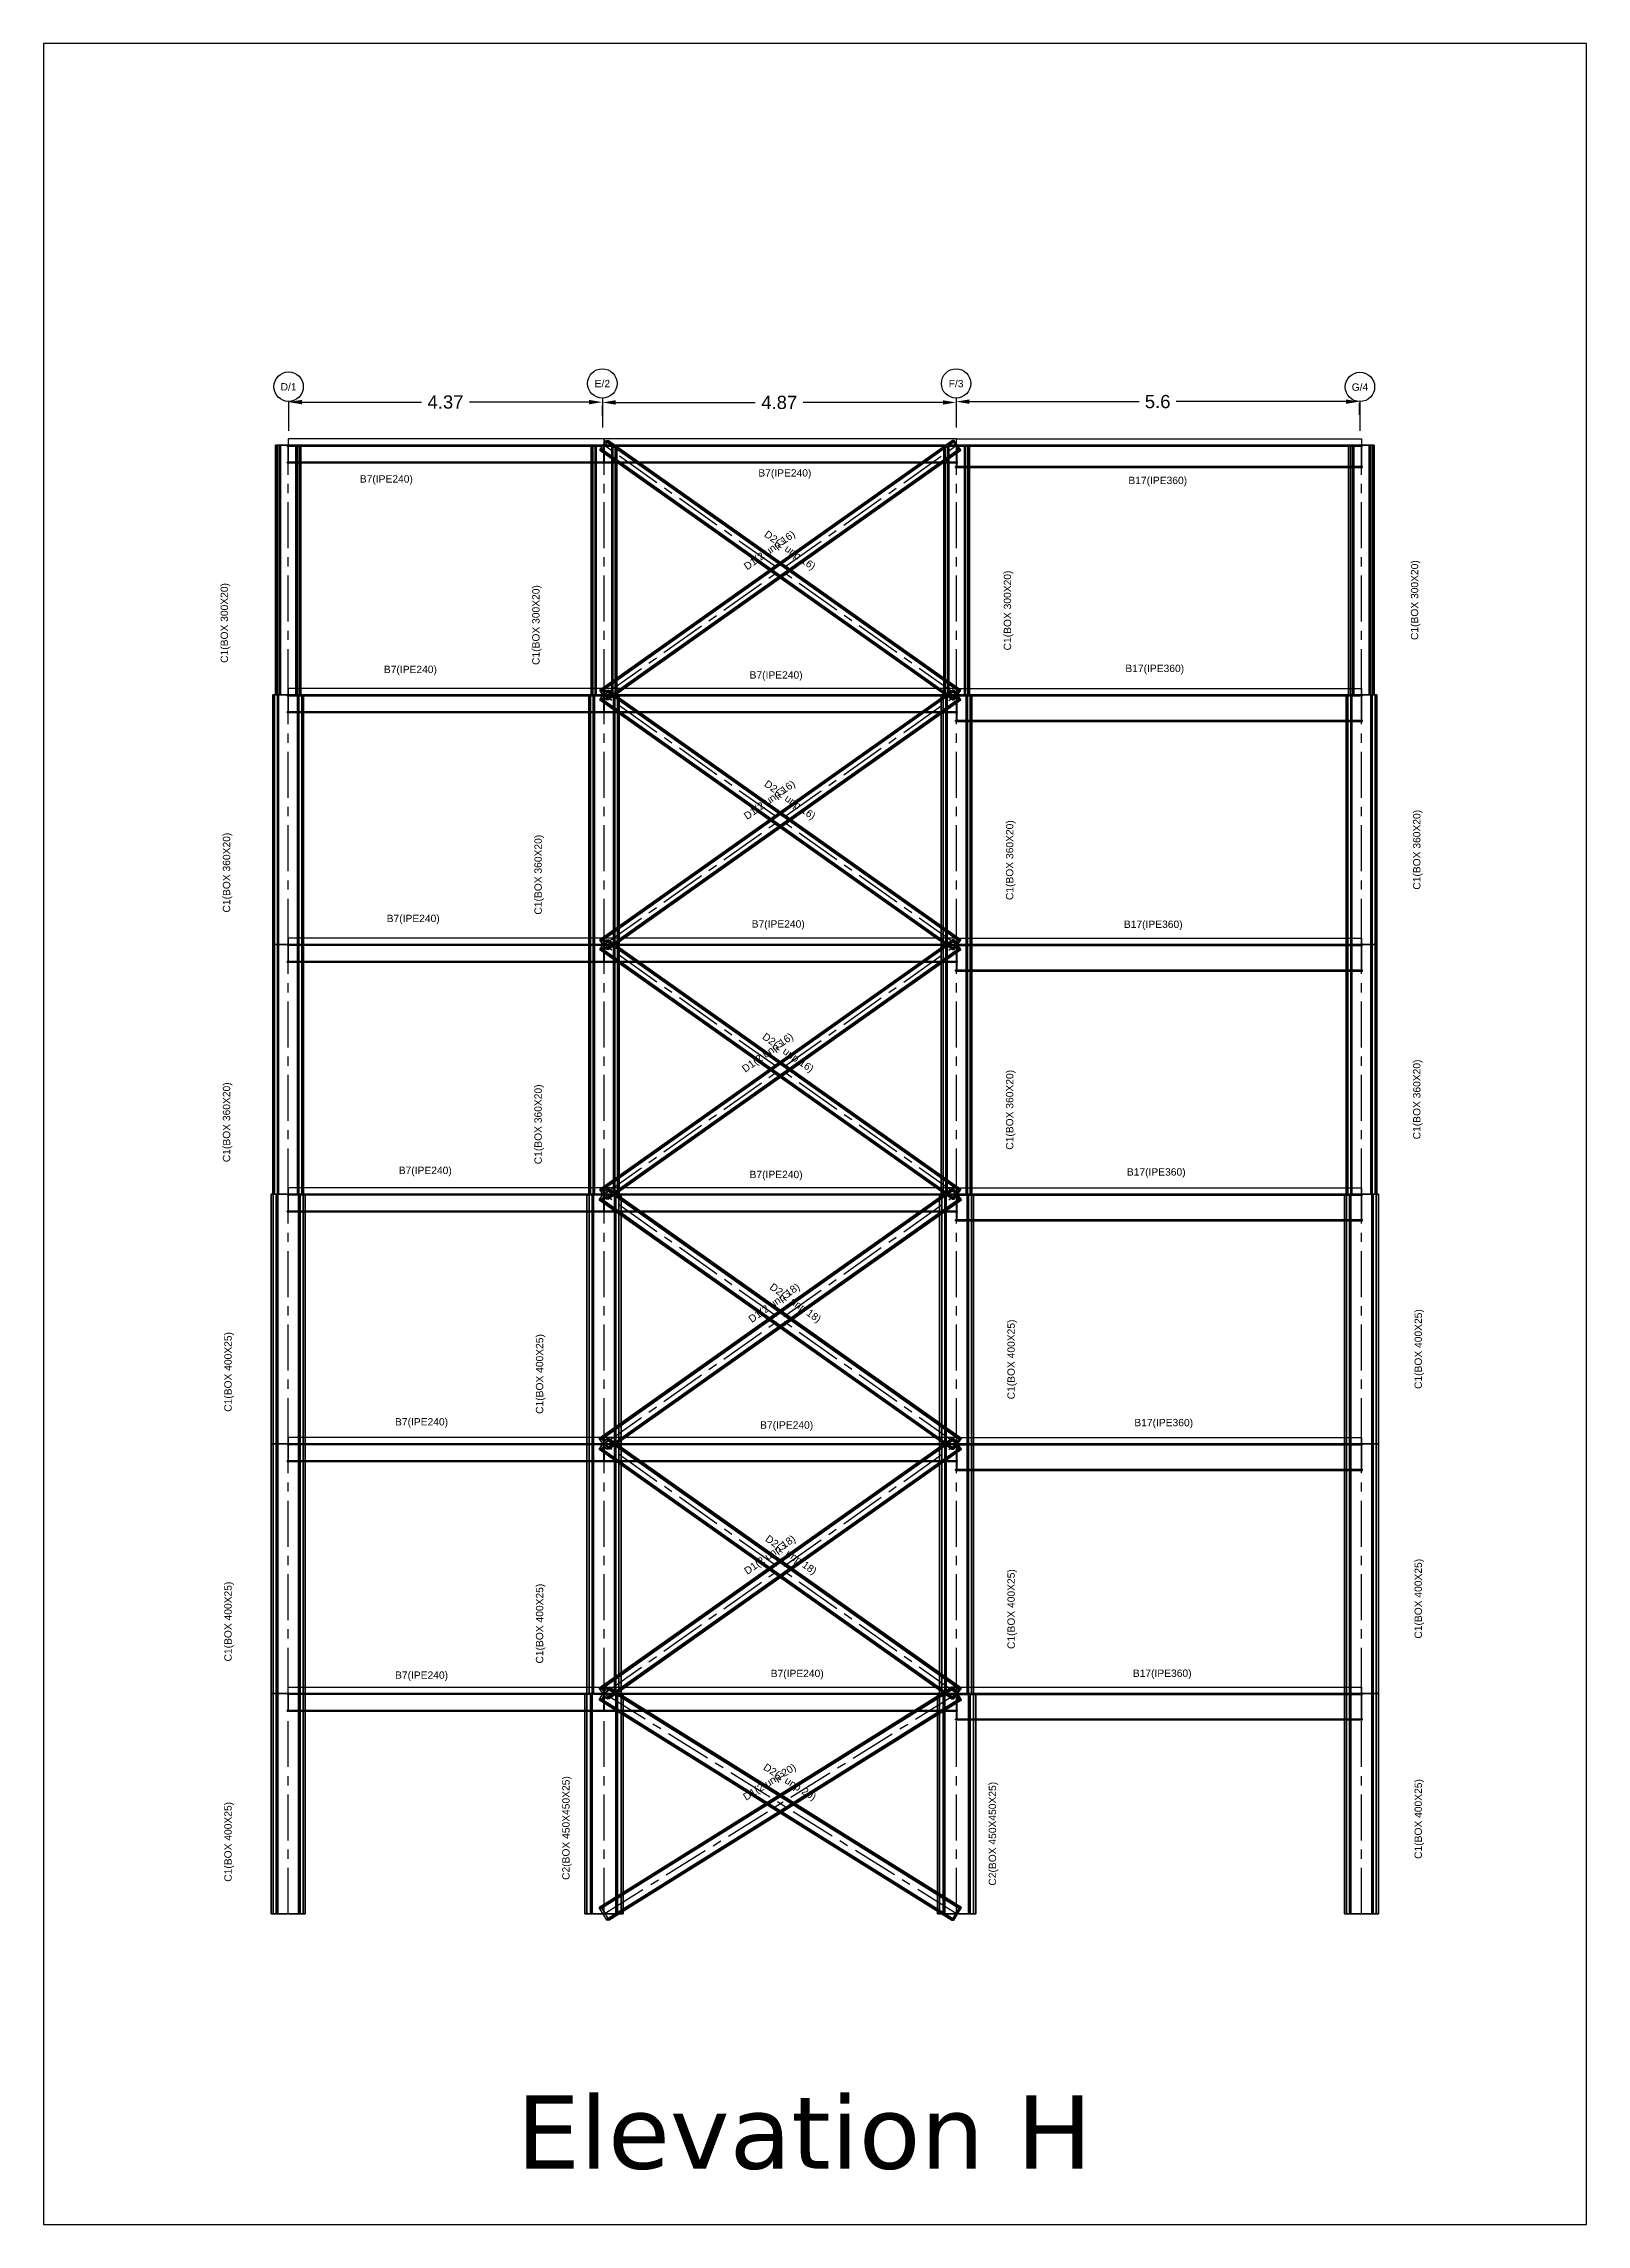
# Model space of a CAD drawing. Header units: metres. Extents: x 158 to 495, y 93 to 262.
# Drawn here: x 349.73 to 370.73, y 231.6 to 261.3 of the extents above; entities that cross this region are included whole.
import ezdxf
from ezdxf.enums import TextEntityAlignment as Align

# ---------------------------------------------------------------- set-up
doc = ezdxf.new("R2010")
doc.units = ezdxf.units.M
doc.header["$MEASUREMENT"] = 0
doc.linetypes.add('CENTER', pattern=[2, 1.25, -0.25, 0.25, -0.25])
doc.styles.get("Standard").update_dxf_attribs({"font": 'arial.ttf'})
doc.dimstyles.get("Standard").update_dxf_attribs({"dimtxt": 0.18, "dimasz": 0.18, "dimexe": 0.18, "dimexo": 0.0625, "dimgap": 0.09, "dimtad": 0, "dimtih": 1, "dimtoh": 1, "dimdec": 4, "dimzin": 0, "dimdsep": 46, "dimtxsty": 'Standard', "dimcen": 0.09, "dimadec": 0, "dimazin": 0, "dimtfac": 1, "dimtdec": 4, "dimtofl": 0, "dimtmove": 0, "dimatfit": 3, "dimfxl": 1, "dimtolj": 1, "dimtzin": 0, "dimarcsym": 0})

msp = doc.modelspace()

# ---------------------------------------------------------------- texts
for s, p in [('D/1', (353.06362, 256.63008)), ('E/2', (357.33407, 256.67363)), ('F/3', (362.14923, 256.67363)), ('G/4', (367.647, 256.62639)), ('B7(IPE240)', (354.39397, 255.36097)), ('B7(IPE240)', (359.81867, 255.44316)), ('B17(IPE360)', (364.89423, 255.34128)), ('B7(IPE240)', (354.72153, 252.76738)), ('B7(IPE240)', (359.6996, 252.69171)), ('B17(IPE360)', (364.85357, 252.78115)), ('B7(IPE240)', (354.75932, 249.37599)), ('B7(IPE240)', (359.72816, 249.30059)), ('B17(IPE360)', (364.83325, 249.29603)), ('B7(IPE240)', (354.92349, 245.94445)), ('B7(IPE240)', (359.69947, 245.88855)), ('B17(IPE360)', (364.87391, 245.92316)), ('B7(IPE240)', (354.87309, 242.51989)), ('B7(IPE240)', (359.84293, 242.47651)), ('B17(IPE360)', (364.97557, 242.50965)), ('B7(IPE240)', (354.87309, 239.07016)), ('B7(IPE240)', (359.98638, 239.09314)), ('B17(IPE360)', (364.95524, 239.09614))]:
    msp.add_text(s, height=0.1).set_placement(p, align=Align.MIDDLE)
for s, rotation, p in [('D1(2 unp 16)', 35.311213, (359.61561, 254.39336)), ('D2(2 unp 16)', 324.688787, (359.8815, 254.39336)), ('C1(BOX 300X20)', 90, (368.40276, 253.72277)), ('C1(BOX 300X20)', 90, (352.20059, 253.41194)), ('C1(BOX 300X20)', 90, (362.86065, 253.58148)), ('C1(BOX 300X20)', 90, (356.44199, 253.38368)), ('D1(2 unp 16)', 35.311213, (359.61561, 250.99336)), ('D2(2 unp 16)', 324.688787, (359.8815, 250.99336)), ('C1(BOX 360X20)', 90, (362.89065, 250.18148)), ('C1(BOX 360X20)', 90, (368.43276, 250.32277)), ('C1(BOX 360X20)', 90, (352.23059, 250.01194)), ('C1(BOX 360X20)', 90, (356.47199, 249.98368)), ('D1(2 unp 16)', 35.311213, (359.58983, 247.55102)), ('D2(2 unp 16)', 324.688787, (359.85572, 247.55102)), ('C1(BOX 360X20)', 90, (368.43276, 246.92277)), ('C1(BOX 360X20)', 90, (352.23059, 246.61194)), ('C1(BOX 360X20)', 90, (356.47199, 246.58368)), ('C1(BOX 360X20)', 90, (362.89065, 246.78148)), ('D1(2 unp 18)', 35.311213, (359.67897, 244.14284)), ('D2(2 unp 18)', 324.688787, (359.95642, 244.14284)), ('C1(BOX 400X25)', 90, (362.91065, 243.38148)), ('C1(BOX 400X25)', 90, (368.45276, 243.52277)), ('C1(BOX 400X25)', 90, (352.25059, 243.21194)), ('C1(BOX 400X25)', 90, (356.49199, 243.18368)), ('D1(2 unp 18)', 35.311213, (359.61969, 240.71249)), ('D2(2 unp 18)', 324.688787, (359.89714, 240.71249)), ('C1(BOX 400X25)', 90, (368.45276, 240.12277)), ('C1(BOX 400X25)', 90, (352.25059, 239.81194)), ('C1(BOX 400X25)', 90, (356.49199, 239.78368)), ('C1(BOX 400X25)', 90, (362.91065, 239.98148)), ('C2(BOX 450X450X25)', 90, (356.85063, 236.99966)), ('D1(2 unp 20)', 32.005383, (359.61605, 237.61768)), ('D2(2 unp 20)', 327.994617, (359.88105, 237.61768)), ('C2(BOX 450X450X25)', 90, (362.65603, 236.9221)), ('C1(BOX 400X25)', 90, (368.45276, 237.12277)), ('C1(BOX 400X25)', 90, (352.25059, 236.81194))]:
    msp.add_text(s, height=0.1, rotation=rotation).set_placement(p, align=Align.MIDDLE)
at = {"insert": (356.1626, 233.36017), "char_height": 1, "attachment_point": 1}
msp.add_mtext_dynamic_manual_height_columns('{\\fVerdana|b0|i0|c0|p34;Elevation H}', width=10.4806446, gutter_width=1, heights=[2.9758], dxfattribs=at)

# ---------------------------------------------------------------- blocks, each defined once
blk = doc.blocks.new('*D177')
at = {"color": 0, "lineweight": -2, "transparency": 16777216}
for p, q in [((353.064, 256.368), (353.064, 256.24)), ((353.244, 256.42), (354.871, 256.42)), ((357.154, 256.42), (355.526, 256.42)), ((357.334, 256.368), (357.334, 256.24))]:
    blk.add_line(p, q, dxfattribs=at)
at = {"color": 0, "transparency": 16777216}
for points in [[(353.244, 256.45), (353.244, 256.39), (353.064, 256.42)], [(357.154, 256.45), (357.154, 256.39), (357.334, 256.42)]]:
    blk.add_solid(points, dxfattribs=at)
at = {"layer": 'Defpoints', "color": 0, "transparency": 16777216}
for p in [(353.064, 256.43), (357.334, 256.43), (357.334, 256.42)]:
    blk.add_point(p, dxfattribs=at)
at = {"color": 0, "transparency": 16777216, "insert": (355.199, 256.42), "char_height": 0.18, "attachment_point": 5}
blk.add_mtext('\\A1;4.37', dxfattribs=at)
blk = doc.blocks.new('*D178')
at = {"color": 0, "lineweight": -2, "transparency": 16777216}
for p, q in [((357.334, 256.357), (357.334, 256.235)), ((357.514, 256.415), (359.414, 256.415)), ((361.969, 256.415), (360.069, 256.415)), ((362.149, 256.357), (362.149, 256.235))]:
    blk.add_line(p, q, dxfattribs=at)
at = {"color": 0, "transparency": 16777216}
for points in [[(357.514, 256.445), (357.514, 256.385), (357.334, 256.415)], [(361.969, 256.445), (361.969, 256.385), (362.149, 256.415)]]:
    blk.add_solid(points, dxfattribs=at)
at = {"layer": 'Defpoints', "color": 0, "transparency": 16777216}
for p in [(357.334, 256.42), (362.149, 256.42), (362.149, 256.415)]:
    blk.add_point(p, dxfattribs=at)
at = {"color": 0, "transparency": 16777216, "insert": (359.742, 256.415), "char_height": 0.18, "attachment_point": 5}
blk.add_mtext('\\A1;4.87', dxfattribs=at)
blk = doc.blocks.new('*D179')
at = {"color": 0, "lineweight": -2, "transparency": 16777216}
for p, q in [((362.149, 256.411), (362.149, 256.246)), ((362.329, 256.426), (364.64, 256.426)), ((367.458, 256.426), (365.147, 256.426)), ((367.638, 256.411), (367.638, 256.246))]:
    blk.add_line(p, q, dxfattribs=at)
at = {"color": 0, "transparency": 16777216}
for points in [[(362.329, 256.456), (362.329, 256.396), (362.149, 256.426)], [(367.458, 256.456), (367.458, 256.396), (367.638, 256.426)]]:
    blk.add_solid(points, dxfattribs=at)
at = {"layer": 'Defpoints', "color": 0, "transparency": 16777216}
for p in [(362.149, 256.474), (367.638, 256.474), (367.638, 256.426)]:
    blk.add_point(p, dxfattribs=at)
at = {"color": 0, "transparency": 16777216, "insert": (364.893, 256.426), "char_height": 0.18, "attachment_point": 5}
blk.add_mtext('\\A1;5.6', dxfattribs=at)

# ---------------------------------------------------------------- dimensions: what is measured, and where the dimension line sits
for base, p1, p2, text, picture, middle in [((357.33407, 256.41982), (353.06362, 256.43008), (357.33407, 256.43008), '4.37', '*D177', (355.19884, 256.41982)), ((367.63754, 256.42639), (362.14923, 256.47363), (367.63754, 256.47363), '5.6', '*D179', (364.89338, 256.42639))]:
    dim = msp.add_linear_dim(base=base, p1=p1, p2=p2, text=text, dimstyle='Standard')
    dim.commit()
    dim.dimension.update_dxf_attribs({"geometry": picture, "text_midpoint": middle})
dim = msp.add_linear_dim(base=(362.14923, 256.41456), p1=(357.33407, 256.41982), p2=(362.14923, 256.41982), text='4.87', dimstyle='Standard')
dim.commit()
dim.dimension.update_dxf_attribs({"geometry": '*D178', "text_midpoint": (359.74165, 256.41456), "dimtype": 160})

# ---------------------------------------------------------------- linework, layer by layer
for p, q in [((349.72889, 261.30201), (349.72889, 231.60201)), ((370.72889, 261.30201), (349.72889, 261.30201)), ((370.72889, 231.60201), (370.72889, 261.30201)), ((349.72889, 231.60201), (370.72889, 231.60201))]:
    msp.add_line(p, q)
at = {"linetype": 'CENTER', "ltscale": 0.5}
for p, q in [((353.06362, 256.43008), (353.06362, 256.03008)), ((357.33407, 256.47363), (357.33407, 256.07363)), ((362.14923, 256.47363), (362.14923, 256.07363)), ((367.647, 256.42639), (367.647, 256.02639)), ((353.05684, 252.43133), (353.05684, 255.83133)), ((353.05684, 255.83133), (357.35684, 255.83133)), ((357.35684, 252.43133), (357.35684, 255.83133)), ((362.15684, 252.43133), (357.35684, 255.83133)), ((357.35684, 252.43133), (362.15684, 255.83133)), ((357.35684, 255.83133), (362.15684, 255.83133)), ((362.15684, 252.43133), (362.15684, 255.83133)), ((362.15684, 255.83133), (367.66684, 255.83133)), ((367.66684, 252.43133), (367.66684, 255.83133)), ((353.05684, 249.03133), (353.05684, 252.43133)), ((353.05684, 252.43133), (357.35684, 252.43133)), ((357.35684, 249.03133), (357.35684, 252.43133)), ((362.15684, 249.03133), (357.35684, 252.43133)), ((357.35684, 249.03133), (362.15684, 252.43133)), ((357.35684, 252.43133), (362.15684, 252.43133)), ((362.15684, 249.03133), (362.15684, 252.43133)), ((362.15684, 252.43133), (367.66684, 252.43133)), ((367.66684, 249.03133), (367.66684, 252.43133)), ((353.05684, 245.63133), (353.05684, 249.03133)), ((353.05684, 249.03133), (357.35684, 249.03133)), ((357.35684, 245.63133), (357.35684, 249.03133)), ((362.15684, 245.63133), (357.35684, 249.03133)), ((357.35684, 245.63133), (362.15684, 249.03133)), ((357.35684, 249.03133), (362.15684, 249.03133)), ((362.15684, 245.63133), (362.15684, 249.03133)), ((362.15684, 249.03133), (367.66684, 249.03133)), ((367.66684, 245.63133), (367.66684, 249.03133)), ((353.05684, 242.23133), (353.05684, 245.63133)), ((353.05684, 245.63133), (357.35684, 245.63133)), ((357.35684, 242.23133), (357.35684, 245.63133)), ((362.15684, 242.23133), (357.35684, 245.63133)), ((357.35684, 242.23133), (362.15684, 245.63133)), ((357.35684, 245.63133), (362.15684, 245.63133)), ((362.15684, 242.23133), (362.15684, 245.63133)), ((362.15684, 245.63133), (367.66684, 245.63133)), ((367.66684, 242.23133), (367.66684, 245.63133)), ((353.05684, 238.83133), (353.05684, 242.23133)), ((353.05684, 242.23133), (357.35684, 242.23133)), ((357.35684, 238.83133), (357.35684, 242.23133)), ((362.15684, 238.83133), (357.35684, 242.23133)), ((357.35684, 238.83133), (362.15684, 242.23133)), ((357.35684, 242.23133), (362.15684, 242.23133)), ((362.15684, 238.83133), (362.15684, 242.23133)), ((362.15684, 242.23133), (367.66684, 242.23133)), ((367.66684, 238.83133), (367.66684, 242.23133)), ((353.05684, 235.83133), (353.05684, 238.83133)), ((353.05684, 238.83133), (357.35684, 238.83133)), ((357.35684, 235.83133), (357.35684, 238.83133)), ((362.15684, 235.83133), (357.35684, 238.83133)), ((357.35684, 235.83133), (362.15684, 238.83133)), ((357.35684, 238.83133), (362.15684, 238.83133)), ((362.15684, 235.83133), (362.15684, 238.83133)), ((362.15684, 238.83133), (367.66684, 238.83133)), ((367.66684, 235.83133), (367.66684, 238.83133))]:
    msp.add_line(p, q, dxfattribs=at)
at = {"linetype": 'Continuous'}
for p, q in [((352.93517, 255.83133), (352.88307, 255.83133)), ((352.88307, 255.83133), (352.88307, 252.43133)), ((352.88307, 252.43133), (352.88307, 255.83133)), ((352.88307, 255.83133), (353.17852, 255.83133)), ((352.95139, 255.83133), (352.90624, 255.83133)), ((352.90624, 255.83133), (352.90624, 252.43133)), ((352.90624, 252.43133), (352.90624, 255.83133)), ((352.90624, 255.83133), (353.16229, 255.83133)), ((353.23061, 255.83133), (352.93517, 255.83133)), ((352.93517, 255.83133), (352.93517, 252.43133)), ((352.93517, 252.43133), (352.93517, 255.83133)), ((353.20744, 255.83133), (352.95139, 255.83133)), ((352.95139, 255.83133), (352.95139, 252.43133)), ((352.95139, 252.43133), (352.95139, 255.83133)), ((353.04613, 255.83133), (353.06755, 255.83133)), ((357.34613, 255.83133), (353.04613, 255.83133)), ((353.04613, 255.82153), (353.04613, 255.83133)), ((353.04613, 255.83133), (357.34613, 255.83133)), ((357.34613, 255.82153), (353.04613, 255.82153)), ((353.05629, 255.82153), (353.04613, 255.82153)), ((353.04613, 255.82153), (357.34613, 255.82153)), ((357.35629, 255.82153), (353.05629, 255.82153)), ((353.05629, 255.60113), (353.05629, 255.82153)), ((353.05629, 255.82153), (357.35629, 255.82153)), ((357.35684, 255.91883), (353.05684, 255.91883)), ((353.05684, 255.91883), (353.05684, 255.83133)), ((353.05684, 255.83133), (357.35684, 255.83133)), ((353.05739, 255.82153), (353.05739, 255.60113)), ((357.35739, 255.82153), (353.05739, 255.82153)), ((353.06755, 255.82153), (353.05739, 255.82153)), ((353.05739, 255.82153), (357.35739, 255.82153)), ((353.06755, 255.83133), (353.06755, 255.82153)), ((357.36755, 255.83133), (353.06755, 255.83133)), ((353.06755, 255.83133), (357.36755, 255.83133)), ((357.36755, 255.82153), (353.06755, 255.82153)), ((353.06755, 255.82153), (357.36755, 255.82153)), ((353.16229, 255.83133), (353.16229, 252.43133)), ((353.16229, 252.43133), (353.16229, 255.83133)), ((353.16229, 255.83133), (353.20744, 255.83133)), ((353.17852, 255.83133), (353.17852, 252.43133)), ((353.17852, 252.43133), (353.17852, 255.83133)), ((353.17852, 255.83133), (353.23061, 255.83133)), ((353.20744, 252.43133), (353.20744, 255.83133)), ((353.20744, 255.83133), (353.20744, 252.43133)), ((353.23061, 252.43133), (353.23061, 255.83133)), ((353.23061, 255.83133), (353.23061, 252.43133)), ((357.23517, 255.83133), (357.18307, 255.83133)), ((357.18307, 255.83133), (357.18307, 252.43133)), ((357.18307, 252.43133), (357.18307, 255.83133)), ((357.18307, 255.83133), (357.47852, 255.83133)), ((357.25139, 255.83133), (357.20624, 255.83133)), ((357.20624, 255.83133), (357.20624, 252.43133)), ((357.20624, 252.43133), (357.20624, 255.83133)), ((357.20624, 255.83133), (357.46229, 255.83133)), ((357.53061, 255.83133), (357.23517, 255.83133)), ((357.23517, 255.83133), (357.23517, 252.43133)), ((357.23517, 252.43133), (357.23517, 255.83133)), ((357.50744, 255.83133), (357.25139, 255.83133)), ((357.25139, 255.83133), (357.25139, 252.43133)), ((357.25139, 252.43133), (357.25139, 255.83133)), ((357.29845, 255.7657), (357.38848, 255.89696)), ((362.09845, 255.89696), (357.29845, 252.49696)), ((357.29845, 252.49696), (362.09845, 255.89696)), ((357.32521, 255.7657), (357.29845, 255.7657)), ((357.29845, 255.7657), (362.09845, 252.3657)), ((362.09845, 252.3657), (357.29845, 255.7657)), ((357.3057, 255.77431), (357.38391, 255.88835)), ((362.1057, 255.88835), (357.3057, 252.48835)), ((357.3057, 252.48835), (362.1057, 255.88835)), ((357.32978, 255.77431), (357.3057, 255.77431)), ((357.3057, 255.77431), (362.1057, 252.37431)), ((362.1057, 252.37431), (357.3057, 255.77431)), ((357.41523, 255.89696), (357.32521, 255.7657)), ((362.12521, 255.89696), (357.32521, 252.49696)), ((357.32521, 252.49696), (362.12521, 255.89696)), ((362.12521, 252.3657), (357.32521, 255.7657)), ((357.32521, 255.7657), (362.12521, 252.3657)), ((357.40798, 255.88835), (357.32978, 255.77431)), ((362.12978, 255.88835), (357.32978, 252.48835)), ((357.32978, 252.48835), (362.12978, 255.88835)), ((362.12978, 252.37431), (357.32978, 255.77431)), ((357.32978, 255.77431), (362.12978, 252.37431)), ((357.36755, 255.83133), (357.34613, 255.83133)), ((357.34613, 255.83133), (357.34613, 255.82153)), ((357.34613, 255.82153), (357.35629, 255.82153)), ((357.34614, 255.83133), (357.36754, 255.83133)), ((362.14614, 255.83133), (357.34614, 255.83133)), ((357.34614, 255.82153), (357.34614, 255.83133)), ((357.34614, 255.83133), (362.14614, 255.83133)), ((362.14614, 255.82153), (357.34614, 255.82153)), ((357.35629, 255.82153), (357.34614, 255.82153)), ((357.34614, 255.82153), (362.14614, 255.82153)), ((362.15629, 255.82153), (357.35629, 255.82153)), ((357.35629, 255.60113), (357.35629, 255.82153)), ((357.35629, 255.82153), (362.15629, 255.82153)), ((357.35629, 255.82153), (357.35629, 255.60113)), ((357.35684, 255.83133), (357.35684, 255.91883)), ((362.15684, 255.91883), (357.35684, 255.91883)), ((357.35684, 255.91883), (357.35684, 255.83133)), ((357.35684, 255.83133), (362.15684, 255.83133)), ((357.35739, 255.82153), (357.35739, 255.60113)), ((362.15739, 255.82153), (357.35739, 255.82153)), ((357.36754, 255.82153), (357.35739, 255.82153)), ((357.35739, 255.82153), (362.15739, 255.82153)), ((357.35739, 255.60113), (357.35739, 255.82153)), ((357.35739, 255.82153), (357.36755, 255.82153)), ((357.36754, 255.83133), (357.36754, 255.82153)), ((362.16754, 255.83133), (357.36754, 255.83133)), ((357.36754, 255.83133), (362.16754, 255.83133)), ((362.16754, 255.82153), (357.36754, 255.82153)), ((357.36754, 255.82153), (362.16754, 255.82153)), ((357.36755, 255.82153), (357.36755, 255.83133)), ((357.38391, 255.88835), (362.18391, 252.48835)), ((362.18391, 252.48835), (357.38391, 255.88835)), ((357.38391, 255.88835), (357.40798, 255.88835)), ((357.38391, 252.37431), (362.18391, 255.77431)), ((362.18391, 255.77431), (357.38391, 252.37431)), ((357.38848, 255.89696), (362.18848, 252.49696)), ((362.18848, 252.49696), (357.38848, 255.89696)), ((357.38848, 255.89696), (357.41523, 255.89696)), ((357.38848, 252.3657), (362.18848, 255.7657)), ((362.18848, 255.7657), (357.38848, 252.3657)), ((357.40798, 255.88835), (362.20798, 252.48835)), ((362.20798, 252.48835), (357.40798, 255.88835)), ((362.20798, 255.77431), (357.40798, 252.37431)), ((357.40798, 252.37431), (362.20798, 255.77431)), ((357.41523, 255.89696), (362.21523, 252.49696)), ((362.21523, 252.49696), (357.41523, 255.89696)), ((362.21523, 255.7657), (357.41523, 252.3657)), ((357.41523, 252.3657), (362.21523, 255.7657)), ((357.46229, 255.83133), (357.46229, 252.43133)), ((357.46229, 252.43133), (357.46229, 255.83133)), ((357.46229, 255.83133), (357.50744, 255.83133)), ((357.47852, 255.83133), (357.47852, 252.43133)), ((357.47852, 252.43133), (357.47852, 255.83133)), ((357.47852, 255.83133), (357.53061, 255.83133)), ((357.50744, 252.43133), (357.50744, 255.83133)), ((357.50744, 255.83133), (357.50744, 252.43133)), ((357.53061, 252.43133), (357.53061, 255.83133)), ((357.53061, 255.83133), (357.53061, 252.43133)), ((362.03517, 255.83133), (361.98307, 255.83133)), ((361.98307, 255.83133), (361.98307, 252.43133)), ((361.98307, 252.43133), (361.98307, 255.83133)), ((361.98307, 255.83133), (362.27852, 255.83133)), ((362.05139, 255.83133), (362.00624, 255.83133)), ((362.00624, 255.83133), (362.00624, 252.43133)), ((362.00624, 252.43133), (362.00624, 255.83133)), ((362.00624, 255.83133), (362.26229, 255.83133)), ((362.33061, 255.83133), (362.03517, 255.83133)), ((362.03517, 255.83133), (362.03517, 252.43133)), ((362.03517, 252.43133), (362.03517, 255.83133)), ((362.30744, 255.83133), (362.05139, 255.83133)), ((362.05139, 255.83133), (362.05139, 252.43133)), ((362.05139, 252.43133), (362.05139, 255.83133)), ((362.12521, 255.89696), (362.09845, 255.89696)), ((362.09845, 255.89696), (362.18848, 255.7657)), ((362.12978, 255.88835), (362.1057, 255.88835)), ((362.1057, 255.88835), (362.18391, 255.77431)), ((362.21523, 255.7657), (362.12521, 255.89696)), ((362.20798, 255.77431), (362.12978, 255.88835)), ((362.14345, 255.83133), (362.17023, 255.83133)), ((367.65345, 255.83133), (362.14345, 255.83133)), ((362.14345, 255.82063), (362.14345, 255.83133)), ((362.14345, 255.83133), (367.65345, 255.83133)), ((367.65345, 255.82063), (362.14345, 255.82063)), ((362.15621, 255.82063), (362.14345, 255.82063)), ((362.14345, 255.82063), (367.65345, 255.82063)), ((362.16754, 255.83133), (362.14614, 255.83133)), ((362.14614, 255.83133), (362.14614, 255.82153)), ((362.14614, 255.82153), (362.15629, 255.82153)), ((367.66621, 255.82063), (362.15621, 255.82063)), ((362.15621, 255.54203), (362.15621, 255.82063)), ((362.15621, 255.82063), (367.66621, 255.82063)), ((362.15629, 255.82153), (362.15629, 255.60113)), ((362.15684, 255.83133), (362.15684, 255.91883)), ((362.15684, 255.83133), (362.15684, 255.91883)), ((362.15684, 255.91883), (367.66684, 255.91883)), ((367.66684, 255.83133), (362.15684, 255.83133)), ((362.15739, 255.60113), (362.15739, 255.82153)), ((362.15739, 255.82153), (362.16754, 255.82153)), ((362.15747, 255.82063), (362.15747, 255.54203)), ((367.66747, 255.82063), (362.15747, 255.82063)), ((362.17023, 255.82063), (362.15747, 255.82063)), ((362.15747, 255.82063), (367.66747, 255.82063)), ((362.16754, 255.82153), (362.16754, 255.83133)), ((362.17023, 255.83133), (362.17023, 255.82063)), ((367.68023, 255.83133), (362.17023, 255.83133)), ((362.17023, 255.83133), (367.68023, 255.83133)), ((367.68023, 255.82063), (362.17023, 255.82063)), ((362.17023, 255.82063), (367.68023, 255.82063)), ((362.18391, 255.77431), (362.20798, 255.77431)), ((362.18848, 255.7657), (362.21523, 255.7657)), ((362.26229, 255.83133), (362.26229, 252.43133)), ((362.26229, 252.43133), (362.26229, 255.83133)), ((362.26229, 255.83133), (362.30744, 255.83133)), ((362.27852, 255.83133), (362.27852, 252.43133)), ((362.27852, 252.43133), (362.27852, 255.83133)), ((362.27852, 255.83133), (362.33061, 255.83133)), ((362.30744, 252.43133), (362.30744, 255.83133)), ((362.30744, 255.83133), (362.30744, 252.43133)), ((362.33061, 252.43133), (362.33061, 255.83133)), ((362.33061, 255.83133), (362.33061, 252.43133)), ((367.54517, 255.83133), (367.49307, 255.83133)), ((367.49307, 255.83133), (367.49307, 252.43133)), ((367.49307, 252.43133), (367.49307, 255.83133)), ((367.49307, 255.83133), (367.78852, 255.83133)), ((367.56139, 255.83133), (367.51624, 255.83133)), ((367.51624, 255.83133), (367.51624, 252.43133)), ((367.51624, 252.43133), (367.51624, 255.83133)), ((367.51624, 255.83133), (367.77229, 255.83133)), ((367.84061, 255.83133), (367.54517, 255.83133)), ((367.54517, 255.83133), (367.54517, 252.43133)), ((367.54517, 252.43133), (367.54517, 255.83133)), ((367.81744, 255.83133), (367.56139, 255.83133)), ((367.56139, 255.83133), (367.56139, 252.43133)), ((367.56139, 252.43133), (367.56139, 255.83133)), ((367.68023, 255.83133), (367.65345, 255.83133)), ((367.65345, 255.83133), (367.65345, 255.82063)), ((367.65345, 255.82063), (367.66621, 255.82063)), ((367.66621, 255.82063), (367.66621, 255.54203)), ((367.66684, 255.91883), (367.66684, 255.83133)), ((367.66747, 255.54203), (367.66747, 255.82063)), ((367.66747, 255.82063), (367.68023, 255.82063)), ((367.68023, 255.82063), (367.68023, 255.83133)), ((367.77229, 255.83133), (367.77229, 252.43133)), ((367.77229, 252.43133), (367.77229, 255.83133)), ((367.77229, 255.83133), (367.81744, 255.83133)), ((367.78852, 255.83133), (367.78852, 252.43133)), ((367.78852, 252.43133), (367.78852, 255.83133)), ((367.78852, 255.83133), (367.84061, 255.83133)), ((367.81744, 252.43133), (367.81744, 255.83133)), ((367.81744, 255.83133), (367.81744, 252.43133)), ((367.84061, 252.43133), (367.84061, 255.83133)), ((367.84061, 255.83133), (367.84061, 252.43133)), ((353.04613, 255.60113), (353.05629, 255.60113)), ((357.34613, 255.60113), (353.04613, 255.60113)), ((353.04613, 255.59133), (353.04613, 255.60113)), ((353.04613, 255.60113), (357.34613, 255.60113)), ((353.06755, 255.59133), (353.04613, 255.59133)), ((353.04613, 255.59133), (357.34613, 255.59133)), ((357.34613, 255.59133), (353.04613, 255.59133)), ((357.35629, 255.60113), (353.05629, 255.60113)), ((353.05629, 255.60113), (357.35629, 255.60113)), ((353.05739, 255.60113), (353.06755, 255.60113)), ((357.35739, 255.60113), (353.05739, 255.60113)), ((353.05739, 255.60113), (357.35739, 255.60113)), ((353.06755, 255.60113), (353.06755, 255.59133)), ((357.36755, 255.60113), (353.06755, 255.60113)), ((353.06755, 255.60113), (357.36755, 255.60113)), ((357.36755, 255.59133), (353.06755, 255.59133)), ((353.06755, 255.59133), (357.36755, 255.59133)), ((357.35629, 255.60113), (357.34613, 255.60113)), ((357.34613, 255.60113), (357.34613, 255.59133)), ((357.34613, 255.59133), (357.36755, 255.59133)), ((357.34614, 255.60113), (357.35629, 255.60113)), ((362.14614, 255.60113), (357.34614, 255.60113)), ((357.34614, 255.59133), (357.34614, 255.60113)), ((357.34614, 255.60113), (362.14614, 255.60113)), ((357.36754, 255.59133), (357.34614, 255.59133)), ((357.34614, 255.59133), (362.14614, 255.59133)), ((362.14614, 255.59133), (357.34614, 255.59133)), ((362.15629, 255.60113), (357.35629, 255.60113)), ((357.35629, 255.60113), (362.15629, 255.60113)), ((357.35739, 255.60113), (357.36754, 255.60113)), ((362.15739, 255.60113), (357.35739, 255.60113)), ((357.35739, 255.60113), (362.15739, 255.60113)), ((357.36755, 255.60113), (357.35739, 255.60113)), ((357.36754, 255.60113), (357.36754, 255.59133)), ((362.16754, 255.60113), (357.36754, 255.60113)), ((357.36754, 255.60113), (362.16754, 255.60113)), ((362.16754, 255.59133), (357.36754, 255.59133)), ((357.36754, 255.59133), (362.16754, 255.59133)), ((357.36755, 255.59133), (357.36755, 255.60113)), ((362.14345, 255.54203), (362.15621, 255.54203)), ((367.65345, 255.54203), (362.14345, 255.54203)), ((362.14345, 255.53133), (362.14345, 255.54203)), ((362.14345, 255.54203), (367.65345, 255.54203)), ((362.17023, 255.53133), (362.14345, 255.53133)), ((362.14345, 255.53133), (367.65345, 255.53133)), ((367.65345, 255.53133), (362.14345, 255.53133)), ((362.15629, 255.60113), (362.14614, 255.60113)), ((362.14614, 255.60113), (362.14614, 255.59133)), ((362.14614, 255.59133), (362.16754, 255.59133)), ((367.66621, 255.54203), (362.15621, 255.54203)), ((362.15621, 255.54203), (367.66621, 255.54203)), ((362.16754, 255.60113), (362.15739, 255.60113)), ((362.15747, 255.54203), (362.17023, 255.54203)), ((367.66747, 255.54203), (362.15747, 255.54203)), ((362.15747, 255.54203), (367.66747, 255.54203)), ((362.16754, 255.59133), (362.16754, 255.60113)), ((362.17023, 255.54203), (362.17023, 255.53133)), ((367.68023, 255.54203), (362.17023, 255.54203)), ((362.17023, 255.54203), (367.68023, 255.54203)), ((367.68023, 255.53133), (362.17023, 255.53133)), ((362.17023, 255.53133), (367.68023, 255.53133)), ((367.66621, 255.54203), (367.65345, 255.54203)), ((367.65345, 255.54203), (367.65345, 255.53133)), ((367.65345, 255.53133), (367.68023, 255.53133)), ((367.68023, 255.54203), (367.66747, 255.54203)), ((367.68023, 255.53133), (367.68023, 255.54203)), ((357.35684, 252.51883), (353.05684, 252.51883)), ((353.05684, 252.51883), (353.05684, 252.43133)), ((357.29845, 252.3657), (357.38848, 252.49696)), ((362.09845, 252.49696), (357.29845, 249.09696)), ((357.29845, 249.09696), (362.09845, 252.49696)), ((357.29845, 252.49696), (357.32521, 252.49696)), ((357.38848, 252.3657), (357.29845, 252.49696)), ((357.3057, 252.37431), (357.38391, 252.48835)), ((362.1057, 252.48835), (357.3057, 249.08835)), ((357.3057, 249.08835), (362.1057, 252.48835)), ((357.3057, 252.48835), (357.32978, 252.48835)), ((357.38391, 252.37431), (357.3057, 252.48835)), ((357.41523, 252.49696), (357.32521, 252.3657)), ((362.12521, 252.49696), (357.32521, 249.09696)), ((357.32521, 249.09696), (362.12521, 252.49696)), ((357.32521, 252.49696), (357.41523, 252.3657)), ((357.40798, 252.48835), (357.32978, 252.37431)), ((362.12978, 252.48835), (357.32978, 249.08835)), ((357.32978, 249.08835), (362.12978, 252.48835)), ((357.32978, 252.48835), (357.40798, 252.37431)), ((357.35684, 252.43133), (357.35684, 252.51883)), ((362.15684, 252.51883), (357.35684, 252.51883)), ((357.35684, 252.51883), (357.35684, 252.43133)), ((357.38391, 252.48835), (362.18391, 249.08835)), ((362.18391, 249.08835), (357.38391, 252.48835)), ((357.38391, 252.48835), (357.40798, 252.48835)), ((357.38848, 252.49696), (362.18848, 249.09696)), ((362.18848, 249.09696), (357.38848, 252.49696)), ((357.38848, 252.49696), (357.41523, 252.49696)), ((357.40798, 252.48835), (362.20798, 249.08835)), ((362.20798, 249.08835), (357.40798, 252.48835)), ((357.41523, 252.49696), (362.21523, 249.09696)), ((362.21523, 249.09696), (357.41523, 252.49696)), ((362.18848, 252.49696), (362.09845, 252.3657)), ((362.12521, 252.49696), (362.09845, 252.49696)), ((362.09845, 252.49696), (362.18848, 252.3657)), ((362.18391, 252.48835), (362.1057, 252.37431)), ((362.12978, 252.48835), (362.1057, 252.48835)), ((362.1057, 252.48835), (362.18391, 252.37431)), ((362.12521, 252.3657), (362.21523, 252.49696)), ((362.21523, 252.3657), (362.12521, 252.49696)), ((362.12978, 252.37431), (362.20798, 252.48835)), ((362.20798, 252.37431), (362.12978, 252.48835)), ((362.15684, 252.43133), (362.15684, 252.51883)), ((362.15684, 252.43133), (362.15684, 252.51883)), ((362.15684, 252.51883), (367.66684, 252.51883)), ((362.20798, 252.48835), (362.18391, 252.48835)), ((362.21523, 252.49696), (362.18848, 252.49696)), ((367.66684, 252.51883), (367.66684, 252.43133)), ((352.91083, 252.43133), (352.84832, 252.43133)), ((352.84832, 252.43133), (352.84832, 249.03133)), ((352.84832, 249.03133), (352.84832, 252.43133)), ((352.84832, 252.43133), (353.20285, 252.43133)), ((352.92706, 252.43133), (352.87149, 252.43133)), ((352.87149, 252.43133), (352.87149, 249.03133)), ((352.87149, 249.03133), (352.87149, 252.43133)), ((352.87149, 252.43133), (353.18663, 252.43133)), ((352.88307, 252.43133), (352.93517, 252.43133)), ((353.17852, 252.43133), (352.88307, 252.43133)), ((352.90624, 252.43133), (352.95139, 252.43133)), ((353.16229, 252.43133), (352.90624, 252.43133)), ((353.26536, 252.43133), (352.91083, 252.43133)), ((352.91083, 252.43133), (352.91083, 249.03133)), ((352.91083, 249.03133), (352.91083, 252.43133)), ((353.24219, 252.43133), (352.92706, 252.43133)), ((352.92706, 252.43133), (352.92706, 249.03133)), ((352.92706, 249.03133), (352.92706, 252.43133)), ((352.93517, 252.43133), (353.23061, 252.43133)), ((352.95139, 252.43133), (353.20744, 252.43133)), ((353.04613, 252.43133), (353.06755, 252.43133)), ((357.34613, 252.43133), (353.04613, 252.43133)), ((353.04613, 252.42153), (353.04613, 252.43133)), ((353.04613, 252.43133), (357.34613, 252.43133)), ((357.34613, 252.42153), (353.04613, 252.42153)), ((353.05629, 252.42153), (353.04613, 252.42153)), ((353.04613, 252.42153), (357.34613, 252.42153)), ((353.04613, 252.20113), (353.05629, 252.20113)), ((357.34613, 252.20113), (353.04613, 252.20113)), ((353.04613, 252.19133), (353.04613, 252.20113)), ((353.04613, 252.20113), (357.34613, 252.20113)), ((353.06755, 252.19133), (353.04613, 252.19133)), ((353.04613, 252.19133), (357.34613, 252.19133)), ((357.34613, 252.19133), (353.04613, 252.19133)), ((357.35629, 252.42153), (353.05629, 252.42153)), ((353.05629, 252.20113), (353.05629, 252.42153)), ((353.05629, 252.42153), (357.35629, 252.42153)), ((357.35629, 252.20113), (353.05629, 252.20113)), ((353.05629, 252.20113), (357.35629, 252.20113)), ((353.05684, 252.43133), (357.35684, 252.43133)), ((353.05739, 252.42153), (353.05739, 252.20113)), ((357.35739, 252.42153), (353.05739, 252.42153)), ((353.06755, 252.42153), (353.05739, 252.42153)), ((353.05739, 252.42153), (357.35739, 252.42153)), ((353.05739, 252.20113), (353.06755, 252.20113)), ((357.35739, 252.20113), (353.05739, 252.20113)), ((353.05739, 252.20113), (357.35739, 252.20113)), ((353.06755, 252.43133), (353.06755, 252.42153)), ((357.36755, 252.43133), (353.06755, 252.43133)), ((353.06755, 252.43133), (357.36755, 252.43133)), ((357.36755, 252.42153), (353.06755, 252.42153)), ((353.06755, 252.42153), (357.36755, 252.42153)), ((353.06755, 252.20113), (353.06755, 252.19133)), ((357.36755, 252.20113), (353.06755, 252.20113)), ((353.06755, 252.20113), (357.36755, 252.20113)), ((357.36755, 252.19133), (353.06755, 252.19133)), ((353.06755, 252.19133), (357.36755, 252.19133)), ((353.20744, 252.43133), (353.16229, 252.43133)), ((353.23061, 252.43133), (353.17852, 252.43133)), ((353.18663, 252.43133), (353.18663, 249.03133)), ((353.18663, 249.03133), (353.18663, 252.43133)), ((353.18663, 252.43133), (353.24219, 252.43133)), ((353.20285, 252.43133), (353.20285, 249.03133)), ((353.20285, 249.03133), (353.20285, 252.43133)), ((353.20285, 252.43133), (353.26536, 252.43133)), ((353.24219, 249.03133), (353.24219, 252.43133)), ((353.24219, 252.43133), (353.24219, 249.03133)), ((353.26536, 249.03133), (353.26536, 252.43133)), ((353.26536, 252.43133), (353.26536, 249.03133)), ((357.21083, 252.43133), (357.14832, 252.43133)), ((357.14832, 252.43133), (357.14832, 249.03133)), ((357.14832, 249.03133), (357.14832, 252.43133)), ((357.14832, 252.43133), (357.50285, 252.43133)), ((357.22706, 252.43133), (357.17149, 252.43133)), ((357.17149, 252.43133), (357.17149, 249.03133)), ((357.17149, 249.03133), (357.17149, 252.43133)), ((357.17149, 252.43133), (357.48663, 252.43133)), ((357.18307, 252.43133), (357.23517, 252.43133)), ((357.47852, 252.43133), (357.18307, 252.43133)), ((357.20624, 252.43133), (357.25139, 252.43133)), ((357.46229, 252.43133), (357.20624, 252.43133)), ((357.56536, 252.43133), (357.21083, 252.43133)), ((357.21083, 252.43133), (357.21083, 249.03133)), ((357.21083, 249.03133), (357.21083, 252.43133)), ((357.54219, 252.43133), (357.22706, 252.43133)), ((357.22706, 252.43133), (357.22706, 249.03133)), ((357.22706, 249.03133), (357.22706, 252.43133)), ((357.23517, 252.43133), (357.53061, 252.43133)), ((357.25139, 252.43133), (357.50744, 252.43133)), ((357.32521, 252.3657), (357.29845, 252.3657)), ((357.29845, 252.3657), (362.09845, 248.9657)), ((362.09845, 248.9657), (357.29845, 252.3657)), ((357.32978, 252.37431), (357.3057, 252.37431)), ((357.3057, 252.37431), (362.1057, 248.97431)), ((362.1057, 248.97431), (357.3057, 252.37431)), ((362.12521, 248.9657), (357.32521, 252.3657)), ((357.32521, 252.3657), (362.12521, 248.9657)), ((362.12978, 248.97431), (357.32978, 252.37431)), ((357.32978, 252.37431), (362.12978, 248.97431)), ((357.36755, 252.43133), (357.34613, 252.43133)), ((357.34613, 252.43133), (357.34613, 252.42153)), ((357.34613, 252.42153), (357.35629, 252.42153)), ((357.35629, 252.20113), (357.34613, 252.20113)), ((357.34613, 252.20113), (357.34613, 252.19133)), ((357.34613, 252.19133), (357.36755, 252.19133)), ((357.34614, 252.43133), (357.36754, 252.43133)), ((362.14614, 252.43133), (357.34614, 252.43133)), ((357.34614, 252.42153), (357.34614, 252.43133)), ((357.34614, 252.43133), (362.14614, 252.43133)), ((362.14614, 252.42153), (357.34614, 252.42153)), ((357.35629, 252.42153), (357.34614, 252.42153)), ((357.34614, 252.42153), (362.14614, 252.42153)), ((357.34614, 252.20113), (357.35629, 252.20113)), ((362.14614, 252.20113), (357.34614, 252.20113)), ((357.34614, 252.19133), (357.34614, 252.20113)), ((357.34614, 252.20113), (362.14614, 252.20113)), ((357.36754, 252.19133), (357.34614, 252.19133)), ((357.34614, 252.19133), (362.14614, 252.19133)), ((362.14614, 252.19133), (357.34614, 252.19133)), ((362.15629, 252.42153), (357.35629, 252.42153)), ((357.35629, 252.20113), (357.35629, 252.42153)), ((357.35629, 252.42153), (362.15629, 252.42153)), ((357.35629, 252.42153), (357.35629, 252.20113)), ((362.15629, 252.20113), (357.35629, 252.20113)), ((357.35629, 252.20113), (362.15629, 252.20113)), ((357.35684, 252.43133), (362.15684, 252.43133)), ((357.35739, 252.42153), (357.35739, 252.20113)), ((362.15739, 252.42153), (357.35739, 252.42153)), ((357.36754, 252.42153), (357.35739, 252.42153)), ((357.35739, 252.42153), (362.15739, 252.42153)), ((357.35739, 252.20113), (357.35739, 252.42153)), ((357.35739, 252.42153), (357.36755, 252.42153)), ((357.35739, 252.20113), (357.36754, 252.20113)), ((362.15739, 252.20113), (357.35739, 252.20113)), ((357.35739, 252.20113), (362.15739, 252.20113)), ((357.36755, 252.20113), (357.35739, 252.20113)), ((357.36754, 252.43133), (357.36754, 252.42153)), ((362.16754, 252.43133), (357.36754, 252.43133)), ((357.36754, 252.43133), (362.16754, 252.43133)), ((362.16754, 252.42153), (357.36754, 252.42153)), ((357.36754, 252.42153), (362.16754, 252.42153)), ((357.36754, 252.20113), (357.36754, 252.19133)), ((362.16754, 252.20113), (357.36754, 252.20113)), ((357.36754, 252.20113), (362.16754, 252.20113)), ((362.16754, 252.19133), (357.36754, 252.19133)), ((357.36754, 252.19133), (362.16754, 252.19133)), ((357.36755, 252.42153), (357.36755, 252.43133)), ((357.36755, 252.19133), (357.36755, 252.20113)), ((357.38391, 248.97431), (362.18391, 252.37431)), ((362.18391, 252.37431), (357.38391, 248.97431)), ((357.40798, 252.37431), (357.38391, 252.37431)), ((357.38848, 248.9657), (362.18848, 252.3657)), ((362.18848, 252.3657), (357.38848, 248.9657)), ((357.41523, 252.3657), (357.38848, 252.3657)), ((362.20798, 252.37431), (357.40798, 248.97431)), ((357.40798, 248.97431), (362.20798, 252.37431)), ((362.21523, 252.3657), (357.41523, 248.9657)), ((357.41523, 248.9657), (362.21523, 252.3657)), ((357.50744, 252.43133), (357.46229, 252.43133)), ((357.53061, 252.43133), (357.47852, 252.43133)), ((357.48663, 252.43133), (357.48663, 249.03133)), ((357.48663, 249.03133), (357.48663, 252.43133)), ((357.48663, 252.43133), (357.54219, 252.43133)), ((357.50285, 252.43133), (357.50285, 249.03133)), ((357.50285, 249.03133), (357.50285, 252.43133)), ((357.50285, 252.43133), (357.56536, 252.43133)), ((357.54219, 249.03133), (357.54219, 252.43133)), ((357.54219, 252.43133), (357.54219, 249.03133)), ((357.56536, 249.03133), (357.56536, 252.43133)), ((357.56536, 252.43133), (357.56536, 249.03133)), ((362.01083, 252.43133), (361.94832, 252.43133)), ((361.94832, 252.43133), (361.94832, 249.03133)), ((361.94832, 249.03133), (361.94832, 252.43133)), ((361.94832, 252.43133), (362.30285, 252.43133)), ((362.02706, 252.43133), (361.97149, 252.43133)), ((361.97149, 252.43133), (361.97149, 249.03133)), ((361.97149, 249.03133), (361.97149, 252.43133)), ((361.97149, 252.43133), (362.28663, 252.43133)), ((361.98307, 252.43133), (362.03517, 252.43133)), ((362.27852, 252.43133), (361.98307, 252.43133)), ((362.00624, 252.43133), (362.05139, 252.43133)), ((362.26229, 252.43133), (362.00624, 252.43133)), ((362.36536, 252.43133), (362.01083, 252.43133)), ((362.01083, 252.43133), (362.01083, 249.03133)), ((362.01083, 249.03133), (362.01083, 252.43133)), ((362.34219, 252.43133), (362.02706, 252.43133)), ((362.02706, 252.43133), (362.02706, 249.03133)), ((362.02706, 249.03133), (362.02706, 252.43133)), ((362.03517, 252.43133), (362.33061, 252.43133)), ((362.05139, 252.43133), (362.30744, 252.43133)), ((362.09845, 252.3657), (362.12521, 252.3657)), ((362.1057, 252.37431), (362.12978, 252.37431)), ((362.14166, 252.43133), (362.17202, 252.43133)), ((367.65166, 252.43133), (362.14166, 252.43133)), ((362.14166, 252.41863), (362.14166, 252.43133)), ((362.14166, 252.43133), (367.65166, 252.43133)), ((367.65166, 252.41863), (362.14166, 252.41863)), ((362.15613, 252.41863), (362.14166, 252.41863)), ((362.14166, 252.41863), (367.65166, 252.41863)), ((362.16754, 252.43133), (362.14614, 252.43133)), ((362.14614, 252.43133), (362.14614, 252.42153)), ((362.14614, 252.42153), (362.15629, 252.42153)), ((362.15629, 252.20113), (362.14614, 252.20113)), ((362.14614, 252.20113), (362.14614, 252.19133)), ((362.14614, 252.19133), (362.16754, 252.19133)), ((367.66613, 252.41863), (362.15613, 252.41863)), ((362.15613, 252.08403), (362.15613, 252.41863)), ((362.15613, 252.41863), (367.66613, 252.41863)), ((362.15629, 252.42153), (362.15629, 252.20113)), ((367.66684, 252.43133), (362.15684, 252.43133)), ((362.15739, 252.20113), (362.15739, 252.42153)), ((362.15739, 252.42153), (362.16754, 252.42153)), ((362.16754, 252.20113), (362.15739, 252.20113)), ((362.15756, 252.41863), (362.15756, 252.08403)), ((367.66756, 252.41863), (362.15756, 252.41863)), ((362.17202, 252.41863), (362.15756, 252.41863)), ((362.15756, 252.41863), (367.66756, 252.41863)), ((362.16754, 252.42153), (362.16754, 252.43133)), ((362.16754, 252.19133), (362.16754, 252.20113)), ((362.17202, 252.43133), (362.17202, 252.41863)), ((367.68202, 252.43133), (362.17202, 252.43133)), ((362.17202, 252.43133), (367.68202, 252.43133)), ((367.68202, 252.41863), (362.17202, 252.41863)), ((362.17202, 252.41863), (367.68202, 252.41863)), ((362.18391, 252.37431), (362.20798, 252.37431)), ((362.18848, 252.3657), (362.21523, 252.3657)), ((362.30744, 252.43133), (362.26229, 252.43133)), ((362.33061, 252.43133), (362.27852, 252.43133)), ((362.28663, 252.43133), (362.28663, 249.03133)), ((362.28663, 249.03133), (362.28663, 252.43133)), ((362.28663, 252.43133), (362.34219, 252.43133)), ((362.30285, 252.43133), (362.30285, 249.03133)), ((362.30285, 249.03133), (362.30285, 252.43133)), ((362.30285, 252.43133), (362.36536, 252.43133)), ((362.34219, 249.03133), (362.34219, 252.43133)), ((362.34219, 252.43133), (362.34219, 249.03133)), ((362.36536, 249.03133), (362.36536, 252.43133)), ((362.36536, 252.43133), (362.36536, 249.03133)), ((367.52083, 252.43133), (367.45832, 252.43133)), ((367.45832, 252.43133), (367.45832, 249.03133)), ((367.45832, 249.03133), (367.45832, 252.43133)), ((367.45832, 252.43133), (367.81285, 252.43133)), ((367.53706, 252.43133), (367.48149, 252.43133)), ((367.48149, 252.43133), (367.48149, 249.03133)), ((367.48149, 249.03133), (367.48149, 252.43133)), ((367.48149, 252.43133), (367.79663, 252.43133)), ((367.49307, 252.43133), (367.54517, 252.43133)), ((367.78852, 252.43133), (367.49307, 252.43133)), ((367.51624, 252.43133), (367.56139, 252.43133)), ((367.77229, 252.43133), (367.51624, 252.43133)), ((367.87536, 252.43133), (367.52083, 252.43133)), ((367.52083, 252.43133), (367.52083, 249.03133)), ((367.52083, 249.03133), (367.52083, 252.43133)), ((367.85219, 252.43133), (367.53706, 252.43133)), ((367.53706, 252.43133), (367.53706, 249.03133)), ((367.53706, 249.03133), (367.53706, 252.43133)), ((367.54517, 252.43133), (367.84061, 252.43133)), ((367.56139, 252.43133), (367.81744, 252.43133)), ((367.68202, 252.43133), (367.65166, 252.43133)), ((367.65166, 252.43133), (367.65166, 252.41863)), ((367.65166, 252.41863), (367.66613, 252.41863)), ((367.66613, 252.41863), (367.66613, 252.08403)), ((367.66756, 252.08403), (367.66756, 252.41863)), ((367.66756, 252.41863), (367.68202, 252.41863)), ((367.68202, 252.41863), (367.68202, 252.43133)), ((367.81744, 252.43133), (367.77229, 252.43133)), ((367.84061, 252.43133), (367.78852, 252.43133)), ((367.79663, 252.43133), (367.79663, 249.03133)), ((367.79663, 249.03133), (367.79663, 252.43133)), ((367.79663, 252.43133), (367.85219, 252.43133)), ((367.81285, 252.43133), (367.81285, 249.03133)), ((367.81285, 249.03133), (367.81285, 252.43133)), ((367.81285, 252.43133), (367.87536, 252.43133)), ((367.85219, 249.03133), (367.85219, 252.43133)), ((367.85219, 252.43133), (367.85219, 249.03133)), ((367.87536, 249.03133), (367.87536, 252.43133)), ((367.87536, 252.43133), (367.87536, 249.03133)), ((362.14166, 252.08403), (362.15613, 252.08403)), ((367.65166, 252.08403), (362.14166, 252.08403)), ((362.14166, 252.07133), (362.14166, 252.08403)), ((362.14166, 252.08403), (367.65166, 252.08403)), ((362.17202, 252.07133), (362.14166, 252.07133)), ((362.14166, 252.07133), (367.65166, 252.07133)), ((367.65166, 252.07133), (362.14166, 252.07133)), ((367.66613, 252.08403), (362.15613, 252.08403)), ((362.15613, 252.08403), (367.66613, 252.08403)), ((362.15756, 252.08403), (362.17202, 252.08403)), ((367.66756, 252.08403), (362.15756, 252.08403)), ((362.15756, 252.08403), (367.66756, 252.08403)), ((362.17202, 252.08403), (362.17202, 252.07133)), ((367.68202, 252.08403), (362.17202, 252.08403)), ((362.17202, 252.08403), (367.68202, 252.08403)), ((367.68202, 252.07133), (362.17202, 252.07133)), ((362.17202, 252.07133), (367.68202, 252.07133)), ((367.66613, 252.08403), (367.65166, 252.08403)), ((367.65166, 252.08403), (367.65166, 252.07133)), ((367.65166, 252.07133), (367.68202, 252.07133)), ((367.68202, 252.08403), (367.66756, 252.08403)), ((367.68202, 252.07133), (367.68202, 252.08403)), ((352.91083, 249.03133), (352.84832, 249.03133)), ((352.84832, 249.03133), (352.84832, 245.63133)), ((352.84832, 245.63133), (352.84832, 249.03133)), ((352.84832, 249.03133), (353.20285, 249.03133)), ((352.84832, 249.03133), (352.91083, 249.03133)), ((353.20285, 249.03133), (352.84832, 249.03133)), ((352.92706, 249.03133), (352.87149, 249.03133)), ((352.87149, 249.03133), (352.87149, 245.63133)), ((352.87149, 245.63133), (352.87149, 249.03133)), ((352.87149, 249.03133), (353.18663, 249.03133)), ((352.87149, 249.03133), (352.92706, 249.03133)), ((353.18663, 249.03133), (352.87149, 249.03133)), ((353.26536, 249.03133), (352.91083, 249.03133)), ((352.91083, 249.03133), (352.91083, 245.63133)), ((352.91083, 245.63133), (352.91083, 249.03133)), ((352.91083, 249.03133), (353.26536, 249.03133)), ((353.24219, 249.03133), (352.92706, 249.03133)), ((352.92706, 249.03133), (352.92706, 245.63133)), ((352.92706, 245.63133), (352.92706, 249.03133)), ((352.92706, 249.03133), (353.24219, 249.03133)), ((353.04613, 249.03133), (353.06755, 249.03133)), ((357.34613, 249.03133), (353.04613, 249.03133)), ((353.04613, 249.02153), (353.04613, 249.03133)), ((353.04613, 249.03133), (357.34613, 249.03133)), ((357.34613, 249.02153), (353.04613, 249.02153)), ((353.05629, 249.02153), (353.04613, 249.02153)), ((353.04613, 249.02153), (357.34613, 249.02153)), ((357.35629, 249.02153), (353.05629, 249.02153)), ((353.05629, 248.80113), (353.05629, 249.02153)), ((353.05629, 249.02153), (357.35629, 249.02153)), ((357.35684, 249.11883), (353.05684, 249.11883)), ((353.05684, 249.11883), (353.05684, 249.03133)), ((353.05684, 249.03133), (357.35684, 249.03133)), ((353.05739, 249.02153), (353.05739, 248.80113)), ((357.35739, 249.02153), (353.05739, 249.02153)), ((353.06755, 249.02153), (353.05739, 249.02153)), ((353.05739, 249.02153), (357.35739, 249.02153)), ((353.06755, 249.03133), (353.06755, 249.02153)), ((357.36755, 249.03133), (353.06755, 249.03133)), ((353.06755, 249.03133), (357.36755, 249.03133)), ((357.36755, 249.02153), (353.06755, 249.02153)), ((353.06755, 249.02153), (357.36755, 249.02153)), ((353.18663, 249.03133), (353.18663, 245.63133)), ((353.18663, 245.63133), (353.18663, 249.03133)), ((353.18663, 249.03133), (353.24219, 249.03133)), ((353.24219, 249.03133), (353.18663, 249.03133)), ((353.20285, 249.03133), (353.20285, 245.63133)), ((353.20285, 245.63133), (353.20285, 249.03133)), ((353.20285, 249.03133), (353.26536, 249.03133)), ((353.26536, 249.03133), (353.20285, 249.03133)), ((353.24219, 245.63133), (353.24219, 249.03133)), ((353.24219, 249.03133), (353.24219, 245.63133)), ((353.26536, 245.63133), (353.26536, 249.03133)), ((353.26536, 249.03133), (353.26536, 245.63133)), ((357.21083, 249.03133), (357.14832, 249.03133)), ((357.14832, 249.03133), (357.14832, 245.63133)), ((357.14832, 245.63133), (357.14832, 249.03133)), ((357.14832, 249.03133), (357.50285, 249.03133)), ((357.14832, 249.03133), (357.21083, 249.03133)), ((357.50285, 249.03133), (357.14832, 249.03133)), ((357.22706, 249.03133), (357.17149, 249.03133)), ((357.17149, 249.03133), (357.17149, 245.63133)), ((357.17149, 245.63133), (357.17149, 249.03133)), ((357.17149, 249.03133), (357.48663, 249.03133)), ((357.17149, 249.03133), (357.22706, 249.03133)), ((357.48663, 249.03133), (357.17149, 249.03133)), ((357.56536, 249.03133), (357.21083, 249.03133)), ((357.21083, 249.03133), (357.21083, 245.63133)), ((357.21083, 245.63133), (357.21083, 249.03133)), ((357.21083, 249.03133), (357.56536, 249.03133)), ((357.54219, 249.03133), (357.22706, 249.03133)), ((357.22706, 249.03133), (357.22706, 245.63133)), ((357.22706, 245.63133), (357.22706, 249.03133)), ((357.22706, 249.03133), (357.54219, 249.03133)), ((357.29845, 248.9657), (357.38848, 249.09696)), ((362.09845, 249.09696), (357.29845, 245.69696)), ((357.29845, 245.69696), (362.09845, 249.09696)), ((357.29845, 249.09696), (357.32521, 249.09696)), ((357.38848, 248.9657), (357.29845, 249.09696)), ((357.32521, 248.9657), (357.29845, 248.9657)), ((357.29845, 248.9657), (362.09845, 245.5657)), ((362.09845, 245.5657), (357.29845, 248.9657)), ((357.3057, 248.97431), (357.38391, 249.08835)), ((362.1057, 249.08835), (357.3057, 245.68835)), ((357.3057, 245.68835), (362.1057, 249.08835)), ((357.3057, 249.08835), (357.32978, 249.08835)), ((357.38391, 248.97431), (357.3057, 249.08835)), ((357.32978, 248.97431), (357.3057, 248.97431)), ((357.3057, 248.97431), (362.1057, 245.57431)), ((362.1057, 245.57431), (357.3057, 248.97431)), ((357.41523, 249.09696), (357.32521, 248.9657)), ((362.12521, 249.09696), (357.32521, 245.69696)), ((357.32521, 245.69696), (362.12521, 249.09696)), ((357.32521, 249.09696), (357.41523, 248.9657)), ((362.12521, 245.5657), (357.32521, 248.9657)), ((357.32521, 248.9657), (362.12521, 245.5657)), ((357.40798, 249.08835), (357.32978, 248.97431)), ((362.12978, 249.08835), (357.32978, 245.68835)), ((357.32978, 245.68835), (362.12978, 249.08835)), ((357.32978, 249.08835), (357.40798, 248.97431)), ((362.12978, 245.57431), (357.32978, 248.97431)), ((357.32978, 248.97431), (362.12978, 245.57431)), ((357.36755, 249.03133), (357.34613, 249.03133)), ((357.34613, 249.03133), (357.34613, 249.02153)), ((357.34613, 249.02153), (357.35629, 249.02153)), ((357.34614, 249.03133), (357.36754, 249.03133)), ((362.14614, 249.03133), (357.34614, 249.03133)), ((357.34614, 249.02153), (357.34614, 249.03133)), ((357.34614, 249.03133), (362.14614, 249.03133)), ((362.14614, 249.02153), (357.34614, 249.02153)), ((357.35629, 249.02153), (357.34614, 249.02153)), ((357.34614, 249.02153), (362.14614, 249.02153)), ((362.15629, 249.02153), (357.35629, 249.02153)), ((357.35629, 248.80113), (357.35629, 249.02153)), ((357.35629, 249.02153), (362.15629, 249.02153)), ((357.35629, 249.02153), (357.35629, 248.80113)), ((357.35684, 249.03133), (357.35684, 249.11883)), ((362.15684, 249.11883), (357.35684, 249.11883)), ((357.35684, 249.11883), (357.35684, 249.03133)), ((357.35684, 249.03133), (362.15684, 249.03133)), ((357.35739, 249.02153), (357.35739, 248.80113)), ((362.15739, 249.02153), (357.35739, 249.02153)), ((357.36754, 249.02153), (357.35739, 249.02153)), ((357.35739, 249.02153), (362.15739, 249.02153)), ((357.35739, 248.80113), (357.35739, 249.02153)), ((357.35739, 249.02153), (357.36755, 249.02153)), ((357.36754, 249.03133), (357.36754, 249.02153)), ((362.16754, 249.03133), (357.36754, 249.03133)), ((357.36754, 249.03133), (362.16754, 249.03133)), ((362.16754, 249.02153), (357.36754, 249.02153)), ((357.36754, 249.02153), (362.16754, 249.02153)), ((357.36755, 249.02153), (357.36755, 249.03133)), ((357.38391, 249.08835), (362.18391, 245.68835)), ((362.18391, 245.68835), (357.38391, 249.08835)), ((357.38391, 249.08835), (357.40798, 249.08835)), ((357.38391, 245.57431), (362.18391, 248.97431)), ((362.18391, 248.97431), (357.38391, 245.57431)), ((357.40798, 248.97431), (357.38391, 248.97431)), ((357.38848, 249.09696), (362.18848, 245.69696)), ((362.18848, 245.69696), (357.38848, 249.09696)), ((357.38848, 249.09696), (357.41523, 249.09696)), ((357.38848, 245.5657), (362.18848, 248.9657)), ((362.18848, 248.9657), (357.38848, 245.5657)), ((357.41523, 248.9657), (357.38848, 248.9657)), ((357.40798, 249.08835), (362.20798, 245.68835)), ((362.20798, 245.68835), (357.40798, 249.08835)), ((362.20798, 248.97431), (357.40798, 245.57431)), ((357.40798, 245.57431), (362.20798, 248.97431)), ((357.41523, 249.09696), (362.21523, 245.69696)), ((362.21523, 245.69696), (357.41523, 249.09696)), ((362.21523, 248.9657), (357.41523, 245.5657)), ((357.41523, 245.5657), (362.21523, 248.9657)), ((357.48663, 249.03133), (357.48663, 245.63133)), ((357.48663, 245.63133), (357.48663, 249.03133)), ((357.48663, 249.03133), (357.54219, 249.03133)), ((357.54219, 249.03133), (357.48663, 249.03133)), ((357.50285, 249.03133), (357.50285, 245.63133)), ((357.50285, 245.63133), (357.50285, 249.03133)), ((357.50285, 249.03133), (357.56536, 249.03133)), ((357.56536, 249.03133), (357.50285, 249.03133)), ((357.54219, 245.63133), (357.54219, 249.03133)), ((357.54219, 249.03133), (357.54219, 245.63133)), ((357.56536, 245.63133), (357.56536, 249.03133)), ((357.56536, 249.03133), (357.56536, 245.63133)), ((362.01083, 249.03133), (361.94832, 249.03133)), ((361.94832, 249.03133), (361.94832, 245.63133)), ((361.94832, 245.63133), (361.94832, 249.03133)), ((361.94832, 249.03133), (362.30285, 249.03133)), ((361.94832, 249.03133), (362.01083, 249.03133)), ((362.30285, 249.03133), (361.94832, 249.03133)), ((362.02706, 249.03133), (361.97149, 249.03133)), ((361.97149, 249.03133), (361.97149, 245.63133)), ((361.97149, 245.63133), (361.97149, 249.03133)), ((361.97149, 249.03133), (362.28663, 249.03133)), ((361.97149, 249.03133), (362.02706, 249.03133)), ((362.28663, 249.03133), (361.97149, 249.03133)), ((362.36536, 249.03133), (362.01083, 249.03133)), ((362.01083, 249.03133), (362.01083, 245.63133)), ((362.01083, 245.63133), (362.01083, 249.03133)), ((362.01083, 249.03133), (362.36536, 249.03133)), ((362.34219, 249.03133), (362.02706, 249.03133)), ((362.02706, 249.03133), (362.02706, 245.63133)), ((362.02706, 245.63133), (362.02706, 249.03133)), ((362.02706, 249.03133), (362.34219, 249.03133)), ((362.18848, 249.09696), (362.09845, 248.9657)), ((362.12521, 249.09696), (362.09845, 249.09696)), ((362.09845, 249.09696), (362.18848, 248.9657)), ((362.09845, 248.9657), (362.12521, 248.9657)), ((362.18391, 249.08835), (362.1057, 248.97431)), ((362.12978, 249.08835), (362.1057, 249.08835)), ((362.1057, 249.08835), (362.18391, 248.97431)), ((362.1057, 248.97431), (362.12978, 248.97431)), ((362.12521, 248.9657), (362.21523, 249.09696)), ((362.21523, 248.9657), (362.12521, 249.09696)), ((362.12978, 248.97431), (362.20798, 249.08835)), ((362.20798, 248.97431), (362.12978, 249.08835)), ((362.14166, 249.03133), (362.17202, 249.03133)), ((367.65166, 249.03133), (362.14166, 249.03133)), ((362.14166, 249.01863), (362.14166, 249.03133)), ((362.14166, 249.03133), (367.65166, 249.03133)), ((367.65166, 249.01863), (362.14166, 249.01863)), ((362.15613, 249.01863), (362.14166, 249.01863)), ((362.14166, 249.01863), (367.65166, 249.01863)), ((362.16754, 249.03133), (362.14614, 249.03133)), ((362.14614, 249.03133), (362.14614, 249.02153)), ((362.14614, 249.02153), (362.15629, 249.02153)), ((367.66613, 249.01863), (362.15613, 249.01863)), ((362.15613, 248.68403), (362.15613, 249.01863)), ((362.15613, 249.01863), (367.66613, 249.01863)), ((362.15629, 249.02153), (362.15629, 248.80113)), ((362.15684, 249.03133), (362.15684, 249.11883)), ((362.15684, 249.03133), (362.15684, 249.11883)), ((362.15684, 249.11883), (367.66684, 249.11883)), ((367.66684, 249.03133), (362.15684, 249.03133)), ((362.15739, 248.80113), (362.15739, 249.02153)), ((362.15739, 249.02153), (362.16754, 249.02153)), ((362.15756, 249.01863), (362.15756, 248.68403)), ((367.66756, 249.01863), (362.15756, 249.01863)), ((362.17202, 249.01863), (362.15756, 249.01863)), ((362.15756, 249.01863), (367.66756, 249.01863)), ((362.16754, 249.02153), (362.16754, 249.03133)), ((362.17202, 249.03133), (362.17202, 249.01863)), ((367.68202, 249.03133), (362.17202, 249.03133)), ((362.17202, 249.03133), (367.68202, 249.03133)), ((367.68202, 249.01863), (362.17202, 249.01863)), ((362.17202, 249.01863), (367.68202, 249.01863)), ((362.20798, 249.08835), (362.18391, 249.08835)), ((362.18391, 248.97431), (362.20798, 248.97431)), ((362.21523, 249.09696), (362.18848, 249.09696)), ((362.18848, 248.9657), (362.21523, 248.9657)), ((362.28663, 249.03133), (362.28663, 245.63133)), ((362.28663, 245.63133), (362.28663, 249.03133)), ((362.28663, 249.03133), (362.34219, 249.03133)), ((362.34219, 249.03133), (362.28663, 249.03133)), ((362.30285, 249.03133), (362.30285, 245.63133)), ((362.30285, 245.63133), (362.30285, 249.03133)), ((362.30285, 249.03133), (362.36536, 249.03133)), ((362.36536, 249.03133), (362.30285, 249.03133)), ((362.34219, 245.63133), (362.34219, 249.03133)), ((362.34219, 249.03133), (362.34219, 245.63133)), ((362.36536, 245.63133), (362.36536, 249.03133)), ((362.36536, 249.03133), (362.36536, 245.63133)), ((367.52083, 249.03133), (367.45832, 249.03133)), ((367.45832, 249.03133), (367.45832, 245.63133)), ((367.45832, 245.63133), (367.45832, 249.03133)), ((367.45832, 249.03133), (367.81285, 249.03133)), ((367.45832, 249.03133), (367.52083, 249.03133)), ((367.81285, 249.03133), (367.45832, 249.03133)), ((367.53706, 249.03133), (367.48149, 249.03133)), ((367.48149, 249.03133), (367.48149, 245.63133)), ((367.48149, 245.63133), (367.48149, 249.03133)), ((367.48149, 249.03133), (367.79663, 249.03133)), ((367.48149, 249.03133), (367.53706, 249.03133)), ((367.79663, 249.03133), (367.48149, 249.03133)), ((367.87536, 249.03133), (367.52083, 249.03133)), ((367.52083, 249.03133), (367.52083, 245.63133)), ((367.52083, 245.63133), (367.52083, 249.03133)), ((367.52083, 249.03133), (367.87536, 249.03133)), ((367.85219, 249.03133), (367.53706, 249.03133)), ((367.53706, 249.03133), (367.53706, 245.63133)), ((367.53706, 245.63133), (367.53706, 249.03133)), ((367.53706, 249.03133), (367.85219, 249.03133)), ((367.68202, 249.03133), (367.65166, 249.03133)), ((367.65166, 249.03133), (367.65166, 249.01863)), ((367.65166, 249.01863), (367.66613, 249.01863)), ((367.66613, 249.01863), (367.66613, 248.68403)), ((367.66684, 249.11883), (367.66684, 249.03133)), ((367.66756, 248.68403), (367.66756, 249.01863)), ((367.66756, 249.01863), (367.68202, 249.01863)), ((367.68202, 249.01863), (367.68202, 249.03133)), ((367.79663, 249.03133), (367.79663, 245.63133)), ((367.79663, 245.63133), (367.79663, 249.03133)), ((367.79663, 249.03133), (367.85219, 249.03133)), ((367.85219, 249.03133), (367.79663, 249.03133)), ((367.81285, 249.03133), (367.81285, 245.63133)), ((367.81285, 245.63133), (367.81285, 249.03133)), ((367.81285, 249.03133), (367.87536, 249.03133)), ((367.87536, 249.03133), (367.81285, 249.03133)), ((367.85219, 245.63133), (367.85219, 249.03133)), ((367.85219, 249.03133), (367.85219, 245.63133)), ((367.87536, 245.63133), (367.87536, 249.03133)), ((367.87536, 249.03133), (367.87536, 245.63133)), ((353.04613, 248.80113), (353.05629, 248.80113)), ((357.34613, 248.80113), (353.04613, 248.80113)), ((353.04613, 248.79133), (353.04613, 248.80113)), ((353.04613, 248.80113), (357.34613, 248.80113)), ((353.06755, 248.79133), (353.04613, 248.79133)), ((353.04613, 248.79133), (357.34613, 248.79133)), ((357.34613, 248.79133), (353.04613, 248.79133)), ((357.35629, 248.80113), (353.05629, 248.80113)), ((353.05629, 248.80113), (357.35629, 248.80113)), ((353.05739, 248.80113), (353.06755, 248.80113)), ((357.35739, 248.80113), (353.05739, 248.80113)), ((353.05739, 248.80113), (357.35739, 248.80113)), ((353.06755, 248.80113), (353.06755, 248.79133)), ((357.36755, 248.80113), (353.06755, 248.80113)), ((353.06755, 248.80113), (357.36755, 248.80113)), ((357.36755, 248.79133), (353.06755, 248.79133)), ((353.06755, 248.79133), (357.36755, 248.79133)), ((357.35629, 248.80113), (357.34613, 248.80113)), ((357.34613, 248.80113), (357.34613, 248.79133)), ((357.34613, 248.79133), (357.36755, 248.79133)), ((357.34614, 248.80113), (357.35629, 248.80113)), ((362.14614, 248.80113), (357.34614, 248.80113)), ((357.34614, 248.79133), (357.34614, 248.80113)), ((357.34614, 248.80113), (362.14614, 248.80113)), ((357.36754, 248.79133), (357.34614, 248.79133)), ((357.34614, 248.79133), (362.14614, 248.79133)), ((362.14614, 248.79133), (357.34614, 248.79133)), ((362.15629, 248.80113), (357.35629, 248.80113)), ((357.35629, 248.80113), (362.15629, 248.80113)), ((357.35739, 248.80113), (357.36754, 248.80113)), ((362.15739, 248.80113), (357.35739, 248.80113)), ((357.35739, 248.80113), (362.15739, 248.80113)), ((357.36755, 248.80113), (357.35739, 248.80113)), ((357.36754, 248.80113), (357.36754, 248.79133)), ((362.16754, 248.80113), (357.36754, 248.80113)), ((357.36754, 248.80113), (362.16754, 248.80113)), ((362.16754, 248.79133), (357.36754, 248.79133)), ((357.36754, 248.79133), (362.16754, 248.79133)), ((357.36755, 248.79133), (357.36755, 248.80113)), ((362.14166, 248.68403), (362.15613, 248.68403)), ((367.65166, 248.68403), (362.14166, 248.68403)), ((362.14166, 248.67133), (362.14166, 248.68403)), ((362.14166, 248.68403), (367.65166, 248.68403)), ((362.17202, 248.67133), (362.14166, 248.67133)), ((362.14166, 248.67133), (367.65166, 248.67133)), ((367.65166, 248.67133), (362.14166, 248.67133)), ((362.15629, 248.80113), (362.14614, 248.80113)), ((362.14614, 248.80113), (362.14614, 248.79133)), ((362.14614, 248.79133), (362.16754, 248.79133)), ((367.66613, 248.68403), (362.15613, 248.68403)), ((362.15613, 248.68403), (367.66613, 248.68403)), ((362.16754, 248.80113), (362.15739, 248.80113)), ((362.15756, 248.68403), (362.17202, 248.68403)), ((367.66756, 248.68403), (362.15756, 248.68403)), ((362.15756, 248.68403), (367.66756, 248.68403)), ((362.16754, 248.79133), (362.16754, 248.80113)), ((362.17202, 248.68403), (362.17202, 248.67133)), ((367.68202, 248.68403), (362.17202, 248.68403)), ((362.17202, 248.68403), (367.68202, 248.68403)), ((367.68202, 248.67133), (362.17202, 248.67133)), ((362.17202, 248.67133), (367.68202, 248.67133)), ((367.66613, 248.68403), (367.65166, 248.68403)), ((367.65166, 248.68403), (367.65166, 248.67133)), ((367.65166, 248.67133), (367.68202, 248.67133)), ((367.68202, 248.68403), (367.66756, 248.68403)), ((367.68202, 248.67133), (367.68202, 248.68403)), ((352.89461, 245.63133), (352.82515, 245.63133)), ((352.82515, 245.63133), (352.82515, 242.23133)), ((352.82515, 242.23133), (352.82515, 245.63133)), ((352.82515, 245.63133), (353.21907, 245.63133)), ((352.84832, 245.63133), (352.91083, 245.63133)), ((353.20285, 245.63133), (352.84832, 245.63133)), ((352.91489, 245.63133), (352.85411, 245.63133)), ((352.85411, 245.63133), (352.85411, 242.23133)), ((352.85411, 242.23133), (352.85411, 245.63133)), ((352.85411, 245.63133), (353.19879, 245.63133)), ((352.87149, 245.63133), (352.92706, 245.63133)), ((353.18663, 245.63133), (352.87149, 245.63133)), ((353.28853, 245.63133), (352.89461, 245.63133)), ((352.89461, 245.63133), (352.89461, 242.23133)), ((352.89461, 242.23133), (352.89461, 245.63133)), ((352.91083, 245.63133), (353.26536, 245.63133)), ((353.25957, 245.63133), (352.91489, 245.63133)), ((352.91489, 245.63133), (352.91489, 242.23133)), ((352.91489, 242.23133), (352.91489, 245.63133)), ((352.92706, 245.63133), (353.24219, 245.63133)), ((353.04613, 245.63133), (353.06755, 245.63133)), ((357.34613, 245.63133), (353.04613, 245.63133)), ((353.04613, 245.62153), (353.04613, 245.63133)), ((353.04613, 245.63133), (357.34613, 245.63133)), ((357.34613, 245.62153), (353.04613, 245.62153)), ((353.05629, 245.62153), (353.04613, 245.62153)), ((353.04613, 245.62153), (357.34613, 245.62153)), ((357.35629, 245.62153), (353.05629, 245.62153)), ((353.05629, 245.40113), (353.05629, 245.62153)), ((353.05629, 245.62153), (357.35629, 245.62153)), ((357.35684, 245.71883), (353.05684, 245.71883)), ((353.05684, 245.71883), (353.05684, 245.63133)), ((353.05684, 245.63133), (357.35684, 245.63133)), ((353.05739, 245.62153), (353.05739, 245.40113)), ((357.35739, 245.62153), (353.05739, 245.62153)), ((353.06755, 245.62153), (353.05739, 245.62153)), ((353.05739, 245.62153), (357.35739, 245.62153)), ((353.06755, 245.63133), (353.06755, 245.62153)), ((357.36755, 245.63133), (353.06755, 245.63133)), ((353.06755, 245.63133), (357.36755, 245.63133)), ((357.36755, 245.62153), (353.06755, 245.62153)), ((353.06755, 245.62153), (357.36755, 245.62153)), ((353.24219, 245.63133), (353.18663, 245.63133)), ((353.19879, 245.63133), (353.19879, 242.23133)), ((353.19879, 242.23133), (353.19879, 245.63133)), ((353.19879, 245.63133), (353.25957, 245.63133)), ((353.26536, 245.63133), (353.20285, 245.63133)), ((353.21907, 245.63133), (353.21907, 242.23133)), ((353.21907, 242.23133), (353.21907, 245.63133)), ((353.21907, 245.63133), (353.28853, 245.63133)), ((353.25957, 242.23133), (353.25957, 245.63133)), ((353.25957, 245.63133), (353.25957, 242.23133)), ((353.28853, 242.23133), (353.28853, 245.63133)), ((353.28853, 245.63133), (353.28853, 242.23133)), ((357.19461, 245.63133), (357.12515, 245.63133)), ((357.12515, 245.63133), (357.12515, 242.23133)), ((357.12515, 242.23133), (357.12515, 245.63133)), ((357.12515, 245.63133), (357.51907, 245.63133)), ((357.14832, 245.63133), (357.21083, 245.63133)), ((357.50285, 245.63133), (357.14832, 245.63133)), ((357.21489, 245.63133), (357.15411, 245.63133)), ((357.15411, 245.63133), (357.15411, 242.23133)), ((357.15411, 242.23133), (357.15411, 245.63133)), ((357.15411, 245.63133), (357.49879, 245.63133)), ((357.17149, 245.63133), (357.22706, 245.63133)), ((357.48663, 245.63133), (357.17149, 245.63133)), ((357.58853, 245.63133), (357.19461, 245.63133)), ((357.19461, 245.63133), (357.19461, 242.23133)), ((357.19461, 242.23133), (357.19461, 245.63133)), ((357.21083, 245.63133), (357.56536, 245.63133)), ((357.55957, 245.63133), (357.21489, 245.63133)), ((357.21489, 245.63133), (357.21489, 242.23133)), ((357.21489, 242.23133), (357.21489, 245.63133)), ((357.22706, 245.63133), (357.54219, 245.63133)), ((357.29194, 245.5575), (357.39321, 245.70517)), ((362.09194, 245.70517), (357.29194, 242.30517)), ((357.29194, 242.30517), (362.09194, 245.70517)), ((357.29845, 245.69696), (357.32521, 245.69696)), ((357.38848, 245.5657), (357.29845, 245.69696)), ((357.29955, 245.56652), (357.38845, 245.69614)), ((362.09955, 245.69614), (357.29955, 242.29614)), ((357.29955, 242.29614), (362.09955, 245.69614)), ((357.3057, 245.68835), (357.32978, 245.68835)), ((357.38391, 245.57431), (357.3057, 245.68835)), ((357.42175, 245.70517), (357.32047, 245.5575)), ((362.12047, 245.70517), (357.32047, 242.30517)), ((357.32047, 242.30517), (362.12047, 245.70517)), ((357.32521, 245.69696), (357.41523, 245.5657)), ((357.41413, 245.69614), (357.32523, 245.56652)), ((362.12523, 245.69614), (357.32523, 242.29614)), ((357.32523, 242.29614), (362.12523, 245.69614)), ((357.32978, 245.68835), (357.40798, 245.57431)), ((357.36755, 245.63133), (357.34613, 245.63133)), ((357.34613, 245.63133), (357.34613, 245.62153)), ((357.34613, 245.62153), (357.35629, 245.62153)), ((357.34614, 245.63133), (357.36754, 245.63133)), ((362.14614, 245.63133), (357.34614, 245.63133)), ((357.34614, 245.62153), (357.34614, 245.63133)), ((357.34614, 245.63133), (362.14614, 245.63133)), ((362.14614, 245.62153), (357.34614, 245.62153)), ((357.35629, 245.62153), (357.34614, 245.62153)), ((357.34614, 245.62153), (362.14614, 245.62153)), ((362.15629, 245.62153), (357.35629, 245.62153)), ((357.35629, 245.40113), (357.35629, 245.62153)), ((357.35629, 245.62153), (362.15629, 245.62153)), ((357.35629, 245.62153), (357.35629, 245.40113)), ((357.35684, 245.63133), (357.35684, 245.71883)), ((362.15684, 245.71883), (357.35684, 245.71883)), ((357.35684, 245.71883), (357.35684, 245.63133)), ((357.35684, 245.63133), (362.15684, 245.63133)), ((357.35739, 245.62153), (357.35739, 245.40113)), ((362.15739, 245.62153), (357.35739, 245.62153)), ((357.36754, 245.62153), (357.35739, 245.62153)), ((357.35739, 245.62153), (362.15739, 245.62153)), ((357.35739, 245.40113), (357.35739, 245.62153)), ((357.35739, 245.62153), (357.36755, 245.62153)), ((357.36754, 245.63133), (357.36754, 245.62153)), ((362.16754, 245.63133), (357.36754, 245.63133)), ((357.36754, 245.63133), (362.16754, 245.63133)), ((362.16754, 245.62153), (357.36754, 245.62153)), ((357.36754, 245.62153), (362.16754, 245.62153)), ((357.36755, 245.62153), (357.36755, 245.63133)), ((357.38845, 245.69614), (362.18845, 242.29614)), ((362.18845, 242.29614), (357.38845, 245.69614)), ((357.38845, 245.69614), (357.41413, 245.69614)), ((357.39321, 245.70517), (362.19321, 242.30517)), ((362.19321, 242.30517), (357.39321, 245.70517)), ((357.39321, 245.70517), (357.42175, 245.70517)), ((357.41413, 245.69614), (362.21413, 242.29614)), ((362.21413, 242.29614), (357.41413, 245.69614)), ((357.42175, 245.70517), (362.22175, 242.30517)), ((362.22175, 242.30517), (357.42175, 245.70517)), ((357.54219, 245.63133), (357.48663, 245.63133)), ((357.49879, 245.63133), (357.49879, 242.23133)), ((357.49879, 242.23133), (357.49879, 245.63133)), ((357.49879, 245.63133), (357.55957, 245.63133)), ((357.56536, 245.63133), (357.50285, 245.63133)), ((357.51907, 245.63133), (357.51907, 242.23133)), ((357.51907, 242.23133), (357.51907, 245.63133)), ((357.51907, 245.63133), (357.58853, 245.63133)), ((357.55957, 242.23133), (357.55957, 245.63133)), ((357.55957, 245.63133), (357.55957, 242.23133)), ((357.58853, 242.23133), (357.58853, 245.63133)), ((357.58853, 245.63133), (357.58853, 242.23133)), ((361.99461, 245.63133), (361.92515, 245.63133)), ((361.92515, 245.63133), (361.92515, 242.23133)), ((361.92515, 242.23133), (361.92515, 245.63133)), ((361.92515, 245.63133), (362.31907, 245.63133)), ((361.94832, 245.63133), (362.01083, 245.63133)), ((362.30285, 245.63133), (361.94832, 245.63133)), ((362.01489, 245.63133), (361.95411, 245.63133)), ((361.95411, 245.63133), (361.95411, 242.23133)), ((361.95411, 242.23133), (361.95411, 245.63133)), ((361.95411, 245.63133), (362.29879, 245.63133)), ((361.97149, 245.63133), (362.02706, 245.63133)), ((362.28663, 245.63133), (361.97149, 245.63133)), ((362.38853, 245.63133), (361.99461, 245.63133)), ((361.99461, 245.63133), (361.99461, 242.23133)), ((361.99461, 242.23133), (361.99461, 245.63133)), ((362.01083, 245.63133), (362.36536, 245.63133)), ((362.35957, 245.63133), (362.01489, 245.63133)), ((362.01489, 245.63133), (362.01489, 242.23133)), ((362.01489, 242.23133), (362.01489, 245.63133)), ((362.02706, 245.63133), (362.34219, 245.63133)), ((362.12047, 245.70517), (362.09194, 245.70517)), ((362.09194, 245.70517), (362.19321, 245.5575)), ((362.18848, 245.69696), (362.09845, 245.5657)), ((362.12523, 245.69614), (362.09955, 245.69614)), ((362.09955, 245.69614), (362.18845, 245.56652)), ((362.18391, 245.68835), (362.1057, 245.57431)), ((362.22175, 245.5575), (362.12047, 245.70517)), ((362.12521, 245.5657), (362.21523, 245.69696)), ((362.21413, 245.56652), (362.12523, 245.69614)), ((362.12978, 245.57431), (362.20798, 245.68835)), ((362.14166, 245.63133), (362.17202, 245.63133)), ((367.65166, 245.63133), (362.14166, 245.63133)), ((362.14166, 245.61863), (362.14166, 245.63133)), ((362.14166, 245.63133), (367.65166, 245.63133)), ((362.16754, 245.63133), (362.14614, 245.63133)), ((362.14614, 245.63133), (362.14614, 245.62153)), ((362.14614, 245.62153), (362.15629, 245.62153)), ((362.15629, 245.62153), (362.15629, 245.40113)), ((362.15684, 245.63133), (362.15684, 245.71883)), ((362.15684, 245.63133), (362.15684, 245.71883)), ((362.15684, 245.71883), (367.66684, 245.71883)), ((367.66684, 245.63133), (362.15684, 245.63133)), ((362.15739, 245.40113), (362.15739, 245.62153)), ((362.15739, 245.62153), (362.16754, 245.62153)), ((362.16754, 245.62153), (362.16754, 245.63133)), ((362.17202, 245.63133), (362.17202, 245.61863)), ((367.68202, 245.63133), (362.17202, 245.63133)), ((362.17202, 245.63133), (367.68202, 245.63133)), ((362.20798, 245.68835), (362.18391, 245.68835)), ((362.21523, 245.69696), (362.18848, 245.69696)), ((362.34219, 245.63133), (362.28663, 245.63133)), ((362.29879, 245.63133), (362.29879, 242.23133)), ((362.29879, 242.23133), (362.29879, 245.63133)), ((362.29879, 245.63133), (362.35957, 245.63133)), ((362.36536, 245.63133), (362.30285, 245.63133)), ((362.31907, 245.63133), (362.31907, 242.23133)), ((362.31907, 242.23133), (362.31907, 245.63133)), ((362.31907, 245.63133), (362.38853, 245.63133)), ((362.35957, 242.23133), (362.35957, 245.63133)), ((362.35957, 245.63133), (362.35957, 242.23133)), ((362.38853, 242.23133), (362.38853, 245.63133)), ((362.38853, 245.63133), (362.38853, 242.23133)), ((367.50461, 245.63133), (367.43515, 245.63133)), ((367.43515, 245.63133), (367.43515, 242.23133)), ((367.43515, 242.23133), (367.43515, 245.63133)), ((367.43515, 245.63133), (367.82907, 245.63133)), ((367.45832, 245.63133), (367.52083, 245.63133)), ((367.81285, 245.63133), (367.45832, 245.63133)), ((367.52489, 245.63133), (367.46411, 245.63133)), ((367.46411, 245.63133), (367.46411, 242.23133)), ((367.46411, 242.23133), (367.46411, 245.63133)), ((367.46411, 245.63133), (367.80879, 245.63133)), ((367.48149, 245.63133), (367.53706, 245.63133)), ((367.79663, 245.63133), (367.48149, 245.63133)), ((367.89853, 245.63133), (367.50461, 245.63133)), ((367.50461, 245.63133), (367.50461, 242.23133)), ((367.50461, 242.23133), (367.50461, 245.63133)), ((367.52083, 245.63133), (367.87536, 245.63133)), ((367.86957, 245.63133), (367.52489, 245.63133)), ((367.52489, 245.63133), (367.52489, 242.23133)), ((367.52489, 242.23133), (367.52489, 245.63133)), ((367.53706, 245.63133), (367.85219, 245.63133)), ((367.68202, 245.63133), (367.65166, 245.63133)), ((367.65166, 245.63133), (367.65166, 245.61863)), ((367.66684, 245.71883), (367.66684, 245.63133)), ((367.68202, 245.61863), (367.68202, 245.63133)), ((367.85219, 245.63133), (367.79663, 245.63133)), ((367.80879, 245.63133), (367.80879, 242.23133)), ((367.80879, 242.23133), (367.80879, 245.63133)), ((367.80879, 245.63133), (367.86957, 245.63133)), ((367.87536, 245.63133), (367.81285, 245.63133)), ((367.82907, 245.63133), (367.82907, 242.23133)), ((367.82907, 242.23133), (367.82907, 245.63133)), ((367.82907, 245.63133), (367.89853, 245.63133)), ((367.86957, 242.23133), (367.86957, 245.63133)), ((367.86957, 245.63133), (367.86957, 242.23133)), ((367.89853, 242.23133), (367.89853, 245.63133)), ((367.89853, 245.63133), (367.89853, 242.23133)), ((353.04613, 245.40113), (353.05629, 245.40113)), ((357.34613, 245.40113), (353.04613, 245.40113)), ((353.04613, 245.39133), (353.04613, 245.40113)), ((353.04613, 245.40113), (357.34613, 245.40113)), ((353.06755, 245.39133), (353.04613, 245.39133)), ((353.04613, 245.39133), (357.34613, 245.39133)), ((357.34613, 245.39133), (353.04613, 245.39133)), ((357.35629, 245.40113), (353.05629, 245.40113)), ((353.05629, 245.40113), (357.35629, 245.40113)), ((353.05739, 245.40113), (353.06755, 245.40113)), ((357.35739, 245.40113), (353.05739, 245.40113)), ((353.05739, 245.40113), (357.35739, 245.40113)), ((353.06755, 245.40113), (353.06755, 245.39133)), ((357.36755, 245.40113), (353.06755, 245.40113)), ((353.06755, 245.40113), (357.36755, 245.40113)), ((357.36755, 245.39133), (353.06755, 245.39133)), ((353.06755, 245.39133), (357.36755, 245.39133)), ((357.32047, 245.5575), (357.29194, 245.5575)), ((357.29194, 245.5575), (362.09194, 242.1575)), ((362.09194, 242.1575), (357.29194, 245.5575)), ((357.32523, 245.56652), (357.29955, 245.56652)), ((357.29955, 245.56652), (362.09955, 242.16652)), ((362.09955, 242.16652), (357.29955, 245.56652)), ((362.12047, 242.1575), (357.32047, 245.5575)), ((357.32047, 245.5575), (362.12047, 242.1575)), ((362.12523, 242.16652), (357.32523, 245.56652)), ((357.32523, 245.56652), (362.12523, 242.16652)), ((357.35629, 245.40113), (357.34613, 245.40113)), ((357.34613, 245.40113), (357.34613, 245.39133)), ((357.34613, 245.39133), (357.36755, 245.39133)), ((357.34614, 245.40113), (357.35629, 245.40113)), ((362.14614, 245.40113), (357.34614, 245.40113)), ((357.34614, 245.39133), (357.34614, 245.40113)), ((357.34614, 245.40113), (362.14614, 245.40113)), ((357.36754, 245.39133), (357.34614, 245.39133)), ((357.34614, 245.39133), (362.14614, 245.39133)), ((362.14614, 245.39133), (357.34614, 245.39133)), ((362.15629, 245.40113), (357.35629, 245.40113)), ((357.35629, 245.40113), (362.15629, 245.40113)), ((357.35739, 245.40113), (357.36754, 245.40113)), ((362.15739, 245.40113), (357.35739, 245.40113)), ((357.35739, 245.40113), (362.15739, 245.40113)), ((357.36755, 245.40113), (357.35739, 245.40113)), ((357.36754, 245.40113), (357.36754, 245.39133)), ((362.16754, 245.40113), (357.36754, 245.40113)), ((357.36754, 245.40113), (362.16754, 245.40113)), ((362.16754, 245.39133), (357.36754, 245.39133)), ((357.36754, 245.39133), (362.16754, 245.39133)), ((357.36755, 245.39133), (357.36755, 245.40113)), ((357.40798, 245.57431), (357.38391, 245.57431)), ((357.38845, 242.16652), (362.18845, 245.56652)), ((362.18845, 245.56652), (357.38845, 242.16652)), ((357.41523, 245.5657), (357.38848, 245.5657)), ((357.39321, 242.1575), (362.19321, 245.5575)), ((362.19321, 245.5575), (357.39321, 242.1575)), ((362.21413, 245.56652), (357.41413, 242.16652)), ((357.41413, 242.16652), (362.21413, 245.56652)), ((362.22175, 245.5575), (357.42175, 242.1575)), ((357.42175, 242.1575), (362.22175, 245.5575)), ((362.09845, 245.5657), (362.12521, 245.5657)), ((362.1057, 245.57431), (362.12978, 245.57431)), ((367.65166, 245.61863), (362.14166, 245.61863)), ((362.15613, 245.61863), (362.14166, 245.61863)), ((362.14166, 245.61863), (367.65166, 245.61863)), ((362.15629, 245.40113), (362.14614, 245.40113)), ((362.14614, 245.40113), (362.14614, 245.39133)), ((362.14614, 245.39133), (362.16754, 245.39133)), ((367.66613, 245.61863), (362.15613, 245.61863)), ((362.15613, 245.28403), (362.15613, 245.61863)), ((362.15613, 245.61863), (367.66613, 245.61863)), ((362.16754, 245.40113), (362.15739, 245.40113)), ((362.15756, 245.61863), (362.15756, 245.28403)), ((367.66756, 245.61863), (362.15756, 245.61863)), ((362.17202, 245.61863), (362.15756, 245.61863)), ((362.15756, 245.61863), (367.66756, 245.61863)), ((362.16754, 245.39133), (362.16754, 245.40113)), ((367.68202, 245.61863), (362.17202, 245.61863)), ((362.17202, 245.61863), (367.68202, 245.61863)), ((362.18845, 245.56652), (362.21413, 245.56652)), ((362.19321, 245.5575), (362.22175, 245.5575)), ((367.65166, 245.61863), (367.66613, 245.61863)), ((367.66613, 245.61863), (367.66613, 245.28403)), ((367.66756, 245.28403), (367.66756, 245.61863)), ((367.66756, 245.61863), (367.68202, 245.61863)), ((362.14166, 245.28403), (362.15613, 245.28403)), ((367.65166, 245.28403), (362.14166, 245.28403)), ((362.14166, 245.27133), (362.14166, 245.28403)), ((362.14166, 245.28403), (367.65166, 245.28403)), ((362.17202, 245.27133), (362.14166, 245.27133)), ((362.14166, 245.27133), (367.65166, 245.27133)), ((367.65166, 245.27133), (362.14166, 245.27133)), ((367.66613, 245.28403), (362.15613, 245.28403)), ((362.15613, 245.28403), (367.66613, 245.28403)), ((362.15756, 245.28403), (362.17202, 245.28403)), ((367.66756, 245.28403), (362.15756, 245.28403)), ((362.15756, 245.28403), (367.66756, 245.28403)), ((362.17202, 245.28403), (362.17202, 245.27133)), ((367.68202, 245.28403), (362.17202, 245.28403)), ((362.17202, 245.28403), (367.68202, 245.28403)), ((367.68202, 245.27133), (362.17202, 245.27133)), ((362.17202, 245.27133), (367.68202, 245.27133)), ((367.66613, 245.28403), (367.65166, 245.28403)), ((367.65166, 245.28403), (367.65166, 245.27133)), ((367.65166, 245.27133), (367.68202, 245.27133)), ((367.68202, 245.28403), (367.66756, 245.28403)), ((367.68202, 245.27133), (367.68202, 245.28403)), ((352.89461, 242.23133), (352.82515, 242.23133)), ((352.82515, 242.23133), (352.82515, 238.83133)), ((352.82515, 238.83133), (352.82515, 242.23133)), ((352.82515, 242.23133), (353.21907, 242.23133)), ((352.82515, 242.23133), (352.89461, 242.23133)), ((353.21907, 242.23133), (352.82515, 242.23133)), ((352.91489, 242.23133), (352.85411, 242.23133)), ((352.85411, 242.23133), (352.85411, 238.83133)), ((352.85411, 238.83133), (352.85411, 242.23133)), ((352.85411, 242.23133), (353.19879, 242.23133)), ((352.85411, 242.23133), (352.91489, 242.23133)), ((353.19879, 242.23133), (352.85411, 242.23133)), ((353.28853, 242.23133), (352.89461, 242.23133)), ((352.89461, 242.23133), (352.89461, 238.83133)), ((352.89461, 238.83133), (352.89461, 242.23133)), ((352.89461, 242.23133), (353.28853, 242.23133)), ((353.25957, 242.23133), (352.91489, 242.23133)), ((352.91489, 242.23133), (352.91489, 238.83133)), ((352.91489, 238.83133), (352.91489, 242.23133)), ((352.91489, 242.23133), (353.25957, 242.23133)), ((353.04613, 242.23133), (353.06755, 242.23133)), ((357.34613, 242.23133), (353.04613, 242.23133)), ((353.04613, 242.22153), (353.04613, 242.23133)), ((353.04613, 242.23133), (357.34613, 242.23133)), ((357.34613, 242.22153), (353.04613, 242.22153)), ((353.05629, 242.22153), (353.04613, 242.22153)), ((353.04613, 242.22153), (357.34613, 242.22153)), ((357.35629, 242.22153), (353.05629, 242.22153)), ((353.05629, 242.00113), (353.05629, 242.22153)), ((353.05629, 242.22153), (357.35629, 242.22153)), ((357.35684, 242.31883), (353.05684, 242.31883)), ((353.05684, 242.31883), (353.05684, 242.23133)), ((353.05684, 242.23133), (357.35684, 242.23133)), ((353.05739, 242.22153), (353.05739, 242.00113)), ((357.35739, 242.22153), (353.05739, 242.22153)), ((353.06755, 242.22153), (353.05739, 242.22153)), ((353.05739, 242.22153), (357.35739, 242.22153)), ((353.06755, 242.23133), (353.06755, 242.22153)), ((357.36755, 242.23133), (353.06755, 242.23133)), ((353.06755, 242.23133), (357.36755, 242.23133)), ((357.36755, 242.22153), (353.06755, 242.22153)), ((353.06755, 242.22153), (357.36755, 242.22153)), ((353.19879, 242.23133), (353.19879, 238.83133)), ((353.19879, 238.83133), (353.19879, 242.23133)), ((353.19879, 242.23133), (353.25957, 242.23133)), ((353.25957, 242.23133), (353.19879, 242.23133)), ((353.21907, 242.23133), (353.21907, 238.83133)), ((353.21907, 238.83133), (353.21907, 242.23133)), ((353.21907, 242.23133), (353.28853, 242.23133)), ((353.28853, 242.23133), (353.21907, 242.23133)), ((353.25957, 238.83133), (353.25957, 242.23133)), ((353.25957, 242.23133), (353.25957, 238.83133)), ((353.28853, 238.83133), (353.28853, 242.23133)), ((353.28853, 242.23133), (353.28853, 238.83133)), ((357.19461, 242.23133), (357.12515, 242.23133)), ((357.12515, 242.23133), (357.12515, 238.83133)), ((357.12515, 238.83133), (357.12515, 242.23133)), ((357.12515, 242.23133), (357.51907, 242.23133)), ((357.12515, 242.23133), (357.19461, 242.23133)), ((357.51907, 242.23133), (357.12515, 242.23133)), ((357.21489, 242.23133), (357.15411, 242.23133)), ((357.15411, 242.23133), (357.15411, 238.83133)), ((357.15411, 238.83133), (357.15411, 242.23133)), ((357.15411, 242.23133), (357.49879, 242.23133)), ((357.15411, 242.23133), (357.21489, 242.23133)), ((357.49879, 242.23133), (357.15411, 242.23133)), ((357.58853, 242.23133), (357.19461, 242.23133)), ((357.19461, 242.23133), (357.19461, 238.83133)), ((357.19461, 238.83133), (357.19461, 242.23133)), ((357.19461, 242.23133), (357.58853, 242.23133)), ((357.55957, 242.23133), (357.21489, 242.23133)), ((357.21489, 242.23133), (357.21489, 238.83133)), ((357.21489, 238.83133), (357.21489, 242.23133)), ((357.21489, 242.23133), (357.55957, 242.23133)), ((357.29194, 242.1575), (357.39321, 242.30517)), ((362.09194, 242.30517), (357.29194, 238.90517)), ((357.29194, 238.90517), (362.09194, 242.30517)), ((357.29194, 242.30517), (357.32047, 242.30517)), ((357.39321, 242.1575), (357.29194, 242.30517)), ((357.32047, 242.1575), (357.29194, 242.1575)), ((357.29194, 242.1575), (362.09194, 238.7575)), ((362.09194, 238.7575), (357.29194, 242.1575)), ((357.29955, 242.16652), (357.38845, 242.29614)), ((362.09955, 242.29614), (357.29955, 238.89614)), ((357.29955, 238.89614), (362.09955, 242.29614)), ((357.29955, 242.29614), (357.32523, 242.29614)), ((357.38845, 242.16652), (357.29955, 242.29614)), ((357.32523, 242.16652), (357.29955, 242.16652)), ((357.29955, 242.16652), (362.09955, 238.76652)), ((362.09955, 238.76652), (357.29955, 242.16652)), ((357.42175, 242.30517), (357.32047, 242.1575)), ((362.12047, 242.30517), (357.32047, 238.90517)), ((357.32047, 238.90517), (362.12047, 242.30517)), ((357.32047, 242.30517), (357.42175, 242.1575)), ((362.12047, 238.7575), (357.32047, 242.1575)), ((357.32047, 242.1575), (362.12047, 238.7575)), ((357.41413, 242.29614), (357.32523, 242.16652)), ((362.12523, 242.29614), (357.32523, 238.89614)), ((357.32523, 238.89614), (362.12523, 242.29614)), ((357.32523, 242.29614), (357.41413, 242.16652)), ((362.12523, 238.76652), (357.32523, 242.16652)), ((357.32523, 242.16652), (362.12523, 238.76652)), ((357.36755, 242.23133), (357.34613, 242.23133)), ((357.34613, 242.23133), (357.34613, 242.22153)), ((357.34613, 242.22153), (357.35629, 242.22153)), ((357.34614, 242.23133), (357.36754, 242.23133)), ((362.14614, 242.23133), (357.34614, 242.23133)), ((357.34614, 242.22153), (357.34614, 242.23133)), ((357.34614, 242.23133), (362.14614, 242.23133)), ((362.14614, 242.22153), (357.34614, 242.22153)), ((357.35629, 242.22153), (357.34614, 242.22153)), ((357.34614, 242.22153), (362.14614, 242.22153)), ((362.15629, 242.22153), (357.35629, 242.22153)), ((357.35629, 242.00113), (357.35629, 242.22153)), ((357.35629, 242.22153), (362.15629, 242.22153)), ((357.35629, 242.22153), (357.35629, 242.00113)), ((357.35684, 242.23133), (357.35684, 242.31883)), ((362.15684, 242.31883), (357.35684, 242.31883)), ((357.35684, 242.31883), (357.35684, 242.23133)), ((357.35684, 242.23133), (362.15684, 242.23133)), ((357.35739, 242.22153), (357.35739, 242.00113)), ((362.15739, 242.22153), (357.35739, 242.22153)), ((357.36754, 242.22153), (357.35739, 242.22153)), ((357.35739, 242.22153), (362.15739, 242.22153)), ((357.35739, 242.00113), (357.35739, 242.22153)), ((357.35739, 242.22153), (357.36755, 242.22153)), ((357.36754, 242.23133), (357.36754, 242.22153)), ((362.16754, 242.23133), (357.36754, 242.23133)), ((357.36754, 242.23133), (362.16754, 242.23133)), ((362.16754, 242.22153), (357.36754, 242.22153)), ((357.36754, 242.22153), (362.16754, 242.22153)), ((357.36755, 242.22153), (357.36755, 242.23133)), ((357.38845, 242.29614), (362.18845, 238.89614)), ((362.18845, 238.89614), (357.38845, 242.29614)), ((357.38845, 242.29614), (357.41413, 242.29614)), ((357.38845, 238.76652), (362.18845, 242.16652)), ((362.18845, 242.16652), (357.38845, 238.76652)), ((357.41413, 242.16652), (357.38845, 242.16652)), ((357.39321, 242.30517), (362.19321, 238.90517)), ((362.19321, 238.90517), (357.39321, 242.30517)), ((357.39321, 242.30517), (357.42175, 242.30517)), ((357.39321, 238.7575), (362.19321, 242.1575)), ((362.19321, 242.1575), (357.39321, 238.7575)), ((357.42175, 242.1575), (357.39321, 242.1575)), ((357.41413, 242.29614), (362.21413, 238.89614)), ((362.21413, 238.89614), (357.41413, 242.29614)), ((362.21413, 242.16652), (357.41413, 238.76652)), ((357.41413, 238.76652), (362.21413, 242.16652)), ((357.42175, 242.30517), (362.22175, 238.90517)), ((362.22175, 238.90517), (357.42175, 242.30517)), ((362.22175, 242.1575), (357.42175, 238.7575)), ((357.42175, 238.7575), (362.22175, 242.1575)), ((357.49879, 242.23133), (357.49879, 238.83133)), ((357.49879, 238.83133), (357.49879, 242.23133)), ((357.49879, 242.23133), (357.55957, 242.23133)), ((357.55957, 242.23133), (357.49879, 242.23133)), ((357.51907, 242.23133), (357.51907, 238.83133)), ((357.51907, 238.83133), (357.51907, 242.23133)), ((357.51907, 242.23133), (357.58853, 242.23133)), ((357.58853, 242.23133), (357.51907, 242.23133)), ((357.55957, 238.83133), (357.55957, 242.23133)), ((357.55957, 242.23133), (357.55957, 238.83133)), ((357.58853, 238.83133), (357.58853, 242.23133)), ((357.58853, 242.23133), (357.58853, 238.83133)), ((361.99461, 242.23133), (361.92515, 242.23133)), ((361.92515, 242.23133), (361.92515, 238.83133)), ((361.92515, 238.83133), (361.92515, 242.23133)), ((361.92515, 242.23133), (362.31907, 242.23133)), ((361.92515, 242.23133), (361.99461, 242.23133)), ((362.31907, 242.23133), (361.92515, 242.23133)), ((362.01489, 242.23133), (361.95411, 242.23133)), ((361.95411, 242.23133), (361.95411, 238.83133)), ((361.95411, 238.83133), (361.95411, 242.23133)), ((361.95411, 242.23133), (362.29879, 242.23133)), ((361.95411, 242.23133), (362.01489, 242.23133)), ((362.29879, 242.23133), (361.95411, 242.23133)), ((362.38853, 242.23133), (361.99461, 242.23133)), ((361.99461, 242.23133), (361.99461, 238.83133)), ((361.99461, 238.83133), (361.99461, 242.23133)), ((361.99461, 242.23133), (362.38853, 242.23133)), ((362.35957, 242.23133), (362.01489, 242.23133)), ((362.01489, 242.23133), (362.01489, 238.83133)), ((362.01489, 238.83133), (362.01489, 242.23133)), ((362.01489, 242.23133), (362.35957, 242.23133)), ((362.19321, 242.30517), (362.09194, 242.1575)), ((362.12047, 242.30517), (362.09194, 242.30517)), ((362.09194, 242.30517), (362.19321, 242.1575)), ((362.09194, 242.1575), (362.12047, 242.1575)), ((362.18845, 242.29614), (362.09955, 242.16652)), ((362.12523, 242.29614), (362.09955, 242.29614)), ((362.09955, 242.29614), (362.18845, 242.16652)), ((362.09955, 242.16652), (362.12523, 242.16652)), ((362.12047, 242.1575), (362.22175, 242.30517)), ((362.22175, 242.1575), (362.12047, 242.30517)), ((362.12523, 242.16652), (362.21413, 242.29614)), ((362.21413, 242.16652), (362.12523, 242.29614)), ((362.14166, 242.23133), (362.17202, 242.23133)), ((367.65166, 242.23133), (362.14166, 242.23133)), ((362.14166, 242.21863), (362.14166, 242.23133)), ((362.14166, 242.23133), (367.65166, 242.23133)), ((367.65166, 242.21863), (362.14166, 242.21863)), ((362.15613, 242.21863), (362.14166, 242.21863)), ((362.14166, 242.21863), (367.65166, 242.21863)), ((362.16754, 242.23133), (362.14614, 242.23133)), ((362.14614, 242.23133), (362.14614, 242.22153)), ((362.14614, 242.22153), (362.15629, 242.22153)), ((367.66613, 242.21863), (362.15613, 242.21863)), ((362.15613, 241.88403), (362.15613, 242.21863)), ((362.15613, 242.21863), (367.66613, 242.21863)), ((362.15629, 242.22153), (362.15629, 242.00113)), ((362.15684, 242.23133), (362.15684, 242.31883)), ((362.15684, 242.23133), (362.15684, 242.31883)), ((362.15684, 242.31883), (367.66684, 242.31883)), ((367.66684, 242.23133), (362.15684, 242.23133)), ((362.15739, 242.00113), (362.15739, 242.22153)), ((362.15739, 242.22153), (362.16754, 242.22153)), ((362.15756, 242.21863), (362.15756, 241.88403)), ((367.66756, 242.21863), (362.15756, 242.21863)), ((362.17202, 242.21863), (362.15756, 242.21863)), ((362.15756, 242.21863), (367.66756, 242.21863)), ((362.16754, 242.22153), (362.16754, 242.23133)), ((362.17202, 242.23133), (362.17202, 242.21863)), ((367.68202, 242.23133), (362.17202, 242.23133)), ((362.17202, 242.23133), (367.68202, 242.23133)), ((367.68202, 242.21863), (362.17202, 242.21863)), ((362.17202, 242.21863), (367.68202, 242.21863)), ((362.21413, 242.29614), (362.18845, 242.29614)), ((362.18845, 242.16652), (362.21413, 242.16652)), ((362.22175, 242.30517), (362.19321, 242.30517)), ((362.19321, 242.1575), (362.22175, 242.1575)), ((362.29879, 242.23133), (362.29879, 238.83133)), ((362.29879, 238.83133), (362.29879, 242.23133)), ((362.29879, 242.23133), (362.35957, 242.23133)), ((362.35957, 242.23133), (362.29879, 242.23133)), ((362.31907, 242.23133), (362.31907, 238.83133)), ((362.31907, 238.83133), (362.31907, 242.23133)), ((362.31907, 242.23133), (362.38853, 242.23133)), ((362.38853, 242.23133), (362.31907, 242.23133)), ((362.35957, 238.83133), (362.35957, 242.23133)), ((362.35957, 242.23133), (362.35957, 238.83133)), ((362.38853, 238.83133), (362.38853, 242.23133)), ((362.38853, 242.23133), (362.38853, 238.83133)), ((367.50461, 242.23133), (367.43515, 242.23133)), ((367.43515, 242.23133), (367.43515, 238.83133)), ((367.43515, 238.83133), (367.43515, 242.23133)), ((367.43515, 242.23133), (367.82907, 242.23133)), ((367.43515, 242.23133), (367.50461, 242.23133)), ((367.82907, 242.23133), (367.43515, 242.23133)), ((367.52489, 242.23133), (367.46411, 242.23133)), ((367.46411, 242.23133), (367.46411, 238.83133)), ((367.46411, 238.83133), (367.46411, 242.23133)), ((367.46411, 242.23133), (367.80879, 242.23133)), ((367.46411, 242.23133), (367.52489, 242.23133)), ((367.80879, 242.23133), (367.46411, 242.23133)), ((367.89853, 242.23133), (367.50461, 242.23133)), ((367.50461, 242.23133), (367.50461, 238.83133)), ((367.50461, 238.83133), (367.50461, 242.23133)), ((367.50461, 242.23133), (367.89853, 242.23133)), ((367.86957, 242.23133), (367.52489, 242.23133)), ((367.52489, 242.23133), (367.52489, 238.83133)), ((367.52489, 238.83133), (367.52489, 242.23133)), ((367.52489, 242.23133), (367.86957, 242.23133)), ((367.68202, 242.23133), (367.65166, 242.23133)), ((367.65166, 242.23133), (367.65166, 242.21863)), ((367.65166, 242.21863), (367.66613, 242.21863)), ((367.66613, 242.21863), (367.66613, 241.88403)), ((367.66684, 242.31883), (367.66684, 242.23133)), ((367.66756, 241.88403), (367.66756, 242.21863)), ((367.66756, 242.21863), (367.68202, 242.21863)), ((367.68202, 242.21863), (367.68202, 242.23133)), ((367.80879, 242.23133), (367.80879, 238.83133)), ((367.80879, 238.83133), (367.80879, 242.23133)), ((367.80879, 242.23133), (367.86957, 242.23133)), ((367.86957, 242.23133), (367.80879, 242.23133)), ((367.82907, 242.23133), (367.82907, 238.83133)), ((367.82907, 238.83133), (367.82907, 242.23133)), ((367.82907, 242.23133), (367.89853, 242.23133)), ((367.89853, 242.23133), (367.82907, 242.23133)), ((367.86957, 238.83133), (367.86957, 242.23133)), ((367.86957, 242.23133), (367.86957, 238.83133)), ((367.89853, 238.83133), (367.89853, 242.23133)), ((367.89853, 242.23133), (367.89853, 238.83133)), ((353.04613, 242.00113), (353.05629, 242.00113)), ((357.34613, 242.00113), (353.04613, 242.00113)), ((353.04613, 241.99133), (353.04613, 242.00113)), ((353.04613, 242.00113), (357.34613, 242.00113)), ((353.06755, 241.99133), (353.04613, 241.99133)), ((353.04613, 241.99133), (357.34613, 241.99133)), ((357.34613, 241.99133), (353.04613, 241.99133)), ((357.35629, 242.00113), (353.05629, 242.00113)), ((353.05629, 242.00113), (357.35629, 242.00113)), ((353.05739, 242.00113), (353.06755, 242.00113)), ((357.35739, 242.00113), (353.05739, 242.00113)), ((353.05739, 242.00113), (357.35739, 242.00113)), ((353.06755, 242.00113), (353.06755, 241.99133)), ((357.36755, 242.00113), (353.06755, 242.00113)), ((353.06755, 242.00113), (357.36755, 242.00113)), ((357.36755, 241.99133), (353.06755, 241.99133)), ((353.06755, 241.99133), (357.36755, 241.99133)), ((357.35629, 242.00113), (357.34613, 242.00113)), ((357.34613, 242.00113), (357.34613, 241.99133)), ((357.34613, 241.99133), (357.36755, 241.99133)), ((357.34614, 242.00113), (357.35629, 242.00113)), ((362.14614, 242.00113), (357.34614, 242.00113)), ((357.34614, 241.99133), (357.34614, 242.00113)), ((357.34614, 242.00113), (362.14614, 242.00113)), ((357.36754, 241.99133), (357.34614, 241.99133)), ((357.34614, 241.99133), (362.14614, 241.99133)), ((362.14614, 241.99133), (357.34614, 241.99133)), ((362.15629, 242.00113), (357.35629, 242.00113)), ((357.35629, 242.00113), (362.15629, 242.00113)), ((357.35739, 242.00113), (357.36754, 242.00113)), ((362.15739, 242.00113), (357.35739, 242.00113)), ((357.35739, 242.00113), (362.15739, 242.00113)), ((357.36755, 242.00113), (357.35739, 242.00113)), ((357.36754, 242.00113), (357.36754, 241.99133)), ((362.16754, 242.00113), (357.36754, 242.00113)), ((357.36754, 242.00113), (362.16754, 242.00113)), ((362.16754, 241.99133), (357.36754, 241.99133)), ((357.36754, 241.99133), (362.16754, 241.99133)), ((357.36755, 241.99133), (357.36755, 242.00113)), ((362.14166, 241.88403), (362.15613, 241.88403)), ((367.65166, 241.88403), (362.14166, 241.88403)), ((362.14166, 241.87133), (362.14166, 241.88403)), ((362.14166, 241.88403), (367.65166, 241.88403)), ((362.17202, 241.87133), (362.14166, 241.87133)), ((362.14166, 241.87133), (367.65166, 241.87133)), ((367.65166, 241.87133), (362.14166, 241.87133)), ((362.15629, 242.00113), (362.14614, 242.00113)), ((362.14614, 242.00113), (362.14614, 241.99133)), ((362.14614, 241.99133), (362.16754, 241.99133)), ((367.66613, 241.88403), (362.15613, 241.88403)), ((362.15613, 241.88403), (367.66613, 241.88403)), ((362.16754, 242.00113), (362.15739, 242.00113)), ((362.15756, 241.88403), (362.17202, 241.88403)), ((367.66756, 241.88403), (362.15756, 241.88403)), ((362.15756, 241.88403), (367.66756, 241.88403)), ((362.16754, 241.99133), (362.16754, 242.00113)), ((362.17202, 241.88403), (362.17202, 241.87133)), ((367.68202, 241.88403), (362.17202, 241.88403)), ((362.17202, 241.88403), (367.68202, 241.88403)), ((367.68202, 241.87133), (362.17202, 241.87133)), ((362.17202, 241.87133), (367.68202, 241.87133)), ((367.66613, 241.88403), (367.65166, 241.88403)), ((367.65166, 241.88403), (367.65166, 241.87133)), ((367.65166, 241.87133), (367.68202, 241.87133)), ((367.68202, 241.88403), (367.66756, 241.88403)), ((367.68202, 241.87133), (367.68202, 241.88403)), ((352.82515, 238.83133), (352.89461, 238.83133)), ((353.21907, 238.83133), (352.82515, 238.83133)), ((352.89461, 238.83133), (352.82515, 238.83133)), ((352.82515, 238.83133), (352.82515, 235.83133)), ((352.82515, 235.83133), (352.82515, 238.83133)), ((352.82515, 238.83133), (353.21907, 238.83133)), ((352.85411, 238.83133), (352.91489, 238.83133)), ((353.19879, 238.83133), (352.85411, 238.83133)), ((352.91489, 238.83133), (352.85411, 238.83133)), ((352.85411, 238.83133), (352.85411, 235.83133)), ((352.85411, 235.83133), (352.85411, 238.83133)), ((352.85411, 238.83133), (353.19879, 238.83133)), ((352.89461, 238.83133), (353.28853, 238.83133)), ((353.28853, 238.83133), (352.89461, 238.83133)), ((352.89461, 238.83133), (352.89461, 235.83133)), ((352.89461, 235.83133), (352.89461, 238.83133)), ((352.91489, 238.83133), (353.25957, 238.83133)), ((353.25957, 238.83133), (352.91489, 238.83133)), ((352.91489, 238.83133), (352.91489, 235.83133)), ((352.91489, 235.83133), (352.91489, 238.83133)), ((353.04613, 238.83133), (353.06755, 238.83133)), ((357.34613, 238.83133), (353.04613, 238.83133)), ((353.04613, 238.82153), (353.04613, 238.83133)), ((353.04613, 238.83133), (357.34613, 238.83133)), ((357.34613, 238.82153), (353.04613, 238.82153)), ((353.05629, 238.82153), (353.04613, 238.82153)), ((353.04613, 238.82153), (357.34613, 238.82153)), ((357.35629, 238.82153), (353.05629, 238.82153)), ((353.05629, 238.60113), (353.05629, 238.82153)), ((353.05629, 238.82153), (357.35629, 238.82153)), ((353.05684, 238.83133), (353.05684, 238.91883)), ((353.05684, 238.91883), (357.35684, 238.91883)), ((357.35684, 238.83133), (353.05684, 238.83133)), ((353.05739, 238.82153), (353.05739, 238.60113)), ((357.35739, 238.82153), (353.05739, 238.82153)), ((353.06755, 238.82153), (353.05739, 238.82153)), ((353.05739, 238.82153), (357.35739, 238.82153)), ((353.06755, 238.83133), (353.06755, 238.82153)), ((357.36755, 238.83133), (353.06755, 238.83133)), ((353.06755, 238.83133), (357.36755, 238.83133)), ((357.36755, 238.82153), (353.06755, 238.82153)), ((353.06755, 238.82153), (357.36755, 238.82153)), ((353.25957, 238.83133), (353.19879, 238.83133)), ((353.19879, 238.83133), (353.19879, 235.83133)), ((353.19879, 235.83133), (353.19879, 238.83133)), ((353.19879, 238.83133), (353.25957, 238.83133)), ((353.28853, 238.83133), (353.21907, 238.83133)), ((353.21907, 238.83133), (353.21907, 235.83133)), ((353.21907, 235.83133), (353.21907, 238.83133)), ((353.21907, 238.83133), (353.28853, 238.83133)), ((353.25957, 235.83133), (353.25957, 238.83133)), ((353.25957, 238.83133), (353.25957, 235.83133)), ((353.28853, 235.83133), (353.28853, 238.83133)), ((353.28853, 238.83133), (353.28853, 235.83133)), ((357.17433, 238.83133), (357.09619, 238.83133)), ((357.09619, 238.83133), (357.09619, 235.83133)), ((357.09619, 235.83133), (357.09619, 238.83133)), ((357.09619, 238.83133), (357.53935, 238.83133)), ((357.12515, 238.83133), (357.19461, 238.83133)), ((357.51907, 238.83133), (357.12515, 238.83133)), ((357.19461, 238.83133), (357.12515, 238.83133)), ((357.12515, 238.83133), (357.12515, 235.83133)), ((357.12515, 235.83133), (357.12515, 238.83133)), ((357.12515, 238.83133), (357.51907, 238.83133)), ((357.15411, 238.83133), (357.21489, 238.83133)), ((357.49879, 238.83133), (357.15411, 238.83133)), ((357.61749, 238.83133), (357.17433, 238.83133)), ((357.17433, 238.83133), (357.17433, 235.83133)), ((357.17433, 235.83133), (357.17433, 238.83133)), ((357.19461, 238.83133), (357.58853, 238.83133)), ((357.58853, 238.83133), (357.19461, 238.83133)), ((357.19461, 238.83133), (357.19461, 235.83133)), ((357.19461, 235.83133), (357.19461, 238.83133)), ((357.21489, 238.83133), (357.55957, 238.83133)), ((357.29014, 238.74615), (357.39323, 238.91651)), ((362.09014, 238.91651), (357.29014, 235.91651)), ((357.29014, 235.91651), (362.09014, 238.91651)), ((357.29194, 238.90517), (357.32047, 238.90517)), ((357.39321, 238.7575), (357.29194, 238.90517)), ((357.29758, 238.75595), (357.38881, 238.90672)), ((362.09758, 238.90672), (357.29758, 235.90672)), ((357.29758, 235.90672), (362.09758, 238.90672)), ((357.29955, 238.89614), (357.32523, 238.89614)), ((357.38845, 238.76652), (357.29955, 238.89614)), ((357.42355, 238.91651), (357.32046, 238.74615)), ((362.12046, 238.91651), (357.32046, 235.91651)), ((357.32046, 235.91651), (362.12046, 238.91651)), ((357.32047, 238.90517), (357.42175, 238.7575)), ((357.4161, 238.90672), (357.32487, 238.75595)), ((362.12487, 238.90672), (357.32487, 235.90672)), ((357.32487, 235.90672), (362.12487, 238.90672)), ((357.32523, 238.89614), (357.41413, 238.76652)), ((357.36755, 238.83133), (357.34613, 238.83133)), ((357.34613, 238.83133), (357.34613, 238.82153)), ((357.34613, 238.82153), (357.35629, 238.82153)), ((357.34614, 238.83133), (357.36754, 238.83133)), ((362.14614, 238.83133), (357.34614, 238.83133)), ((357.34614, 238.82153), (357.34614, 238.83133)), ((357.34614, 238.83133), (362.14614, 238.83133)), ((362.14614, 238.82153), (357.34614, 238.82153)), ((357.35629, 238.82153), (357.34614, 238.82153)), ((357.34614, 238.82153), (362.14614, 238.82153)), ((362.15629, 238.82153), (357.35629, 238.82153)), ((357.35629, 238.60113), (357.35629, 238.82153)), ((357.35629, 238.82153), (362.15629, 238.82153)), ((357.35629, 238.82153), (357.35629, 238.60113)), ((357.35684, 238.91883), (357.35684, 238.83133)), ((357.35684, 238.83133), (357.35684, 238.91883)), ((357.35684, 238.91883), (362.15684, 238.91883)), ((362.15684, 238.83133), (357.35684, 238.83133)), ((357.35739, 238.82153), (357.35739, 238.60113)), ((362.15739, 238.82153), (357.35739, 238.82153)), ((357.36754, 238.82153), (357.35739, 238.82153)), ((357.35739, 238.82153), (362.15739, 238.82153)), ((357.35739, 238.60113), (357.35739, 238.82153)), ((357.35739, 238.82153), (357.36755, 238.82153)), ((357.36754, 238.83133), (357.36754, 238.82153)), ((362.16754, 238.83133), (357.36754, 238.83133)), ((357.36754, 238.83133), (362.16754, 238.83133)), ((362.16754, 238.82153), (357.36754, 238.82153)), ((357.36754, 238.82153), (362.16754, 238.82153)), ((357.36755, 238.82153), (357.36755, 238.83133)), ((357.38881, 238.90672), (362.18881, 235.90672)), ((362.18881, 235.90672), (357.38881, 238.90672)), ((357.38881, 238.90672), (357.4161, 238.90672)), ((357.39323, 238.91651), (362.19323, 235.91651)), ((362.19323, 235.91651), (357.39323, 238.91651)), ((357.39323, 238.91651), (357.42355, 238.91651)), ((357.4161, 238.90672), (362.2161, 235.90672)), ((362.2161, 235.90672), (357.4161, 238.90672)), ((357.42355, 238.91651), (362.22355, 235.91651)), ((362.22355, 235.91651), (357.42355, 238.91651)), ((357.55957, 238.83133), (357.49879, 238.83133)), ((357.58853, 238.83133), (357.51907, 238.83133)), ((357.51907, 238.83133), (357.51907, 235.83133)), ((357.51907, 235.83133), (357.51907, 238.83133)), ((357.51907, 238.83133), (357.58853, 238.83133)), ((357.53935, 238.83133), (357.53935, 235.83133)), ((357.53935, 235.83133), (357.53935, 238.83133)), ((357.53935, 238.83133), (357.61749, 238.83133)), ((357.58853, 235.83133), (357.58853, 238.83133)), ((357.58853, 238.83133), (357.58853, 235.83133)), ((357.61749, 235.83133), (357.61749, 238.83133)), ((357.61749, 238.83133), (357.61749, 235.83133)), ((361.97433, 238.83133), (361.89619, 238.83133)), ((361.89619, 238.83133), (361.89619, 235.83133)), ((361.89619, 235.83133), (361.89619, 238.83133)), ((361.89619, 238.83133), (362.33935, 238.83133)), ((361.92515, 238.83133), (361.99461, 238.83133)), ((362.31907, 238.83133), (361.92515, 238.83133)), ((361.99461, 238.83133), (361.92515, 238.83133)), ((361.92515, 238.83133), (361.92515, 235.83133)), ((361.92515, 235.83133), (361.92515, 238.83133)), ((361.92515, 238.83133), (362.31907, 238.83133)), ((361.95411, 238.83133), (362.01489, 238.83133)), ((362.29879, 238.83133), (361.95411, 238.83133)), ((362.41749, 238.83133), (361.97433, 238.83133)), ((361.97433, 238.83133), (361.97433, 235.83133)), ((361.97433, 235.83133), (361.97433, 238.83133)), ((361.99461, 238.83133), (362.38853, 238.83133)), ((362.38853, 238.83133), (361.99461, 238.83133)), ((361.99461, 238.83133), (361.99461, 235.83133)), ((361.99461, 235.83133), (361.99461, 238.83133)), ((362.01489, 238.83133), (362.35957, 238.83133)), ((362.12046, 238.91651), (362.09014, 238.91651)), ((362.09014, 238.91651), (362.19323, 238.74615)), ((362.19321, 238.90517), (362.09194, 238.7575)), ((362.12487, 238.90672), (362.09758, 238.90672)), ((362.09758, 238.90672), (362.18881, 238.75595)), ((362.18845, 238.89614), (362.09955, 238.76652)), ((362.22355, 238.74615), (362.12046, 238.91651)), ((362.12047, 238.7575), (362.22175, 238.90517)), ((362.2161, 238.75595), (362.12487, 238.90672)), ((362.12523, 238.76652), (362.21413, 238.89614)), ((362.14166, 238.83133), (362.17202, 238.83133)), ((367.65166, 238.83133), (362.14166, 238.83133)), ((362.14166, 238.81863), (362.14166, 238.83133)), ((362.14166, 238.83133), (367.65166, 238.83133)), ((367.65166, 238.81863), (362.14166, 238.81863)), ((362.15613, 238.81863), (362.14166, 238.81863)), ((362.14166, 238.81863), (367.65166, 238.81863)), ((362.16754, 238.83133), (362.14614, 238.83133)), ((362.14614, 238.83133), (362.14614, 238.82153)), ((362.14614, 238.82153), (362.15629, 238.82153)), ((367.66613, 238.81863), (362.15613, 238.81863)), ((362.15613, 238.48403), (362.15613, 238.81863)), ((362.15613, 238.81863), (367.66613, 238.81863)), ((362.15629, 238.82153), (362.15629, 238.60113)), ((362.15684, 238.91883), (362.15684, 238.83133)), ((362.15684, 238.83133), (362.15684, 238.91883)), ((362.15684, 238.91883), (367.66684, 238.91883)), ((367.66684, 238.83133), (362.15684, 238.83133)), ((362.15739, 238.60113), (362.15739, 238.82153)), ((362.15739, 238.82153), (362.16754, 238.82153)), ((362.15756, 238.81863), (362.15756, 238.48403)), ((367.66756, 238.81863), (362.15756, 238.81863)), ((362.17202, 238.81863), (362.15756, 238.81863)), ((362.15756, 238.81863), (367.66756, 238.81863)), ((362.16754, 238.82153), (362.16754, 238.83133)), ((362.17202, 238.83133), (362.17202, 238.81863)), ((367.68202, 238.83133), (362.17202, 238.83133)), ((362.17202, 238.83133), (367.68202, 238.83133)), ((367.68202, 238.81863), (362.17202, 238.81863)), ((362.17202, 238.81863), (367.68202, 238.81863)), ((362.21413, 238.89614), (362.18845, 238.89614)), ((362.22175, 238.90517), (362.19321, 238.90517)), ((362.35957, 238.83133), (362.29879, 238.83133)), ((362.38853, 238.83133), (362.31907, 238.83133)), ((362.31907, 238.83133), (362.31907, 235.83133)), ((362.31907, 235.83133), (362.31907, 238.83133)), ((362.31907, 238.83133), (362.38853, 238.83133)), ((362.33935, 238.83133), (362.33935, 235.83133)), ((362.33935, 235.83133), (362.33935, 238.83133)), ((362.33935, 238.83133), (362.41749, 238.83133)), ((362.38853, 235.83133), (362.38853, 238.83133)), ((362.38853, 238.83133), (362.38853, 235.83133)), ((362.41749, 235.83133), (362.41749, 238.83133)), ((362.41749, 238.83133), (362.41749, 235.83133)), ((367.43515, 238.83133), (367.50461, 238.83133)), ((367.82907, 238.83133), (367.43515, 238.83133)), ((367.50461, 238.83133), (367.43515, 238.83133)), ((367.43515, 238.83133), (367.43515, 235.83133)), ((367.43515, 235.83133), (367.43515, 238.83133)), ((367.43515, 238.83133), (367.82907, 238.83133)), ((367.46411, 238.83133), (367.52489, 238.83133)), ((367.80879, 238.83133), (367.46411, 238.83133)), ((367.52489, 238.83133), (367.46411, 238.83133)), ((367.46411, 238.83133), (367.46411, 235.83133)), ((367.46411, 235.83133), (367.46411, 238.83133)), ((367.46411, 238.83133), (367.80879, 238.83133)), ((367.50461, 238.83133), (367.89853, 238.83133)), ((367.89853, 238.83133), (367.50461, 238.83133)), ((367.50461, 238.83133), (367.50461, 235.83133)), ((367.50461, 235.83133), (367.50461, 238.83133)), ((367.52489, 238.83133), (367.86957, 238.83133)), ((367.86957, 238.83133), (367.52489, 238.83133)), ((367.52489, 238.83133), (367.52489, 235.83133)), ((367.52489, 235.83133), (367.52489, 238.83133)), ((367.68202, 238.83133), (367.65166, 238.83133)), ((367.65166, 238.83133), (367.65166, 238.81863)), ((367.65166, 238.81863), (367.66613, 238.81863)), ((367.66613, 238.81863), (367.66613, 238.48403)), ((367.66684, 238.91883), (367.66684, 238.83133)), ((367.66756, 238.48403), (367.66756, 238.81863)), ((367.66756, 238.81863), (367.68202, 238.81863)), ((367.68202, 238.81863), (367.68202, 238.83133)), ((367.86957, 238.83133), (367.80879, 238.83133)), ((367.80879, 238.83133), (367.80879, 235.83133)), ((367.80879, 235.83133), (367.80879, 238.83133)), ((367.80879, 238.83133), (367.86957, 238.83133)), ((367.89853, 238.83133), (367.82907, 238.83133)), ((367.82907, 238.83133), (367.82907, 235.83133)), ((367.82907, 235.83133), (367.82907, 238.83133)), ((367.82907, 238.83133), (367.89853, 238.83133)), ((367.86957, 235.83133), (367.86957, 238.83133)), ((367.86957, 238.83133), (367.86957, 235.83133)), ((367.89853, 235.83133), (367.89853, 238.83133)), ((367.89853, 238.83133), (367.89853, 235.83133)), ((353.04613, 238.60113), (353.05629, 238.60113)), ((357.34613, 238.60113), (353.04613, 238.60113)), ((353.04613, 238.59133), (353.04613, 238.60113)), ((353.04613, 238.60113), (357.34613, 238.60113)), ((353.06755, 238.59133), (353.04613, 238.59133)), ((353.04613, 238.59133), (357.34613, 238.59133)), ((357.34613, 238.59133), (353.04613, 238.59133)), ((357.35629, 238.60113), (353.05629, 238.60113)), ((353.05629, 238.60113), (357.35629, 238.60113)), ((353.05739, 238.60113), (353.06755, 238.60113)), ((357.35739, 238.60113), (353.05739, 238.60113)), ((353.05739, 238.60113), (357.35739, 238.60113)), ((353.06755, 238.60113), (353.06755, 238.59133)), ((357.36755, 238.60113), (353.06755, 238.60113)), ((353.06755, 238.60113), (357.36755, 238.60113)), ((357.36755, 238.59133), (353.06755, 238.59133)), ((353.06755, 238.59133), (357.36755, 238.59133)), ((357.32046, 238.74615), (357.29014, 238.74615)), ((357.29014, 238.74615), (362.09014, 235.74615)), ((362.09014, 235.74615), (357.29014, 238.74615)), ((357.32487, 238.75595), (357.29758, 238.75595)), ((357.29758, 238.75595), (362.09758, 235.75595)), ((362.09758, 235.75595), (357.29758, 238.75595)), ((362.12046, 235.74615), (357.32046, 238.74615)), ((357.32046, 238.74615), (362.12046, 235.74615)), ((362.12487, 235.75595), (357.32487, 238.75595)), ((357.32487, 238.75595), (362.12487, 235.75595)), ((357.35629, 238.60113), (357.34613, 238.60113)), ((357.34613, 238.60113), (357.34613, 238.59133)), ((357.34613, 238.59133), (357.36755, 238.59133)), ((357.34614, 238.60113), (357.35629, 238.60113)), ((362.14614, 238.60113), (357.34614, 238.60113)), ((357.34614, 238.59133), (357.34614, 238.60113)), ((357.34614, 238.60113), (362.14614, 238.60113)), ((357.36754, 238.59133), (357.34614, 238.59133)), ((357.34614, 238.59133), (362.14614, 238.59133)), ((362.14614, 238.59133), (357.34614, 238.59133)), ((362.15629, 238.60113), (357.35629, 238.60113)), ((357.35629, 238.60113), (362.15629, 238.60113)), ((357.35739, 238.60113), (357.36754, 238.60113)), ((362.15739, 238.60113), (357.35739, 238.60113)), ((357.35739, 238.60113), (362.15739, 238.60113)), ((357.36755, 238.60113), (357.35739, 238.60113)), ((357.36754, 238.60113), (357.36754, 238.59133)), ((362.16754, 238.60113), (357.36754, 238.60113)), ((357.36754, 238.60113), (362.16754, 238.60113)), ((362.16754, 238.59133), (357.36754, 238.59133)), ((357.36754, 238.59133), (362.16754, 238.59133)), ((357.36755, 238.59133), (357.36755, 238.60113)), ((357.41413, 238.76652), (357.38845, 238.76652)), ((357.38881, 235.75595), (362.18881, 238.75595)), ((362.18881, 238.75595), (357.38881, 235.75595)), ((357.42175, 238.7575), (357.39321, 238.7575)), ((357.39323, 235.74615), (362.19323, 238.74615)), ((362.19323, 238.74615), (357.39323, 235.74615)), ((362.2161, 238.75595), (357.4161, 235.75595)), ((357.4161, 235.75595), (362.2161, 238.75595)), ((362.22355, 238.74615), (357.42355, 235.74615)), ((357.42355, 235.74615), (362.22355, 238.74615)), ((362.09194, 238.7575), (362.12047, 238.7575)), ((362.09955, 238.76652), (362.12523, 238.76652)), ((362.15629, 238.60113), (362.14614, 238.60113)), ((362.14614, 238.60113), (362.14614, 238.59133)), ((362.14614, 238.59133), (362.16754, 238.59133)), ((362.16754, 238.60113), (362.15739, 238.60113)), ((362.16754, 238.59133), (362.16754, 238.60113)), ((362.18881, 238.75595), (362.2161, 238.75595)), ((362.19323, 238.74615), (362.22355, 238.74615)), ((362.14166, 238.48403), (362.15613, 238.48403)), ((367.65166, 238.48403), (362.14166, 238.48403)), ((362.14166, 238.47133), (362.14166, 238.48403)), ((362.14166, 238.48403), (367.65166, 238.48403)), ((362.17202, 238.47133), (362.14166, 238.47133)), ((362.14166, 238.47133), (367.65166, 238.47133)), ((367.65166, 238.47133), (362.14166, 238.47133)), ((367.66613, 238.48403), (362.15613, 238.48403)), ((362.15613, 238.48403), (367.66613, 238.48403)), ((362.15756, 238.48403), (362.17202, 238.48403)), ((367.66756, 238.48403), (362.15756, 238.48403)), ((362.15756, 238.48403), (367.66756, 238.48403)), ((362.17202, 238.48403), (362.17202, 238.47133)), ((367.68202, 238.48403), (362.17202, 238.48403)), ((362.17202, 238.48403), (367.68202, 238.48403)), ((367.68202, 238.47133), (362.17202, 238.47133)), ((362.17202, 238.47133), (367.68202, 238.47133)), ((367.66613, 238.48403), (367.65166, 238.48403)), ((367.65166, 238.48403), (367.65166, 238.47133)), ((367.65166, 238.47133), (367.68202, 238.47133)), ((367.68202, 238.48403), (367.66756, 238.48403)), ((367.68202, 238.47133), (367.68202, 238.48403)), ((352.82515, 235.83133), (352.89461, 235.83133)), ((353.21907, 235.83133), (352.82515, 235.83133)), ((352.85411, 235.83133), (352.91489, 235.83133)), ((353.19879, 235.83133), (352.85411, 235.83133)), ((352.89461, 235.83133), (353.28853, 235.83133)), ((352.91489, 235.83133), (353.25957, 235.83133)), ((353.25957, 235.83133), (353.19879, 235.83133)), ((353.28853, 235.83133), (353.21907, 235.83133)), ((357.09619, 235.83133), (357.17433, 235.83133)), ((357.53935, 235.83133), (357.09619, 235.83133)), ((357.12515, 235.83133), (357.19461, 235.83133)), ((357.51907, 235.83133), (357.12515, 235.83133)), ((357.17433, 235.83133), (357.61749, 235.83133)), ((357.19461, 235.83133), (357.58853, 235.83133)), ((357.29014, 235.91651), (357.32046, 235.91651)), ((357.39323, 235.74615), (357.29014, 235.91651)), ((357.29758, 235.90672), (357.32487, 235.90672)), ((357.38881, 235.75595), (357.29758, 235.90672)), ((357.32046, 235.91651), (357.42355, 235.74615)), ((357.32487, 235.90672), (357.4161, 235.75595)), ((357.58853, 235.83133), (357.51907, 235.83133)), ((357.61749, 235.83133), (357.53935, 235.83133)), ((361.89619, 235.83133), (361.97433, 235.83133)), ((362.33935, 235.83133), (361.89619, 235.83133)), ((361.92515, 235.83133), (361.99461, 235.83133)), ((362.31907, 235.83133), (361.92515, 235.83133)), ((361.97433, 235.83133), (362.41749, 235.83133)), ((361.99461, 235.83133), (362.38853, 235.83133)), ((362.19323, 235.91651), (362.09014, 235.74615)), ((362.18881, 235.90672), (362.09758, 235.75595)), ((362.12046, 235.74615), (362.22355, 235.91651)), ((362.12487, 235.75595), (362.2161, 235.90672)), ((362.2161, 235.90672), (362.18881, 235.90672)), ((362.22355, 235.91651), (362.19323, 235.91651)), ((362.38853, 235.83133), (362.31907, 235.83133)), ((362.41749, 235.83133), (362.33935, 235.83133)), ((367.43515, 235.83133), (367.50461, 235.83133)), ((367.82907, 235.83133), (367.43515, 235.83133)), ((367.46411, 235.83133), (367.52489, 235.83133)), ((367.80879, 235.83133), (367.46411, 235.83133)), ((367.50461, 235.83133), (367.89853, 235.83133)), ((367.52489, 235.83133), (367.86957, 235.83133)), ((367.86957, 235.83133), (367.80879, 235.83133)), ((367.89853, 235.83133), (367.82907, 235.83133)), ((357.4161, 235.75595), (357.38881, 235.75595)), ((357.42355, 235.74615), (357.39323, 235.74615)), ((362.09014, 235.74615), (362.12046, 235.74615)), ((362.09758, 235.75595), (362.12487, 235.75595))]:
    msp.add_line(p, q, dxfattribs=at)
at = {"linetype": 'CENTER'}
for p, q in [((353.05684, 255.83133), (357.35684, 255.83133)), ((357.35684, 255.83133), (362.15684, 255.83133)), ((367.66684, 255.83133), (362.15684, 255.83133)), ((353.05684, 252.43133), (357.35684, 252.43133)), ((357.35684, 252.43133), (362.15684, 252.43133)), ((367.66684, 252.43133), (362.15684, 252.43133)), ((353.05684, 249.03133), (357.35684, 249.03133)), ((357.35684, 249.03133), (362.15684, 249.03133)), ((367.66684, 249.03133), (362.15684, 249.03133)), ((353.05684, 245.63133), (357.35684, 245.63133)), ((357.35684, 245.63133), (362.15684, 245.63133)), ((367.66684, 245.63133), (362.15684, 245.63133)), ((353.05684, 242.23133), (357.35684, 242.23133)), ((357.35684, 242.23133), (362.15684, 242.23133)), ((367.66684, 242.23133), (362.15684, 242.23133)), ((357.35684, 238.83133), (353.05684, 238.83133)), ((362.15684, 238.83133), (357.35684, 238.83133)), ((367.66684, 238.83133), (362.15684, 238.83133))]:
    msp.add_line(p, q, dxfattribs=at)
at = {"linetype": 'Continuous'}
for centre in [(353.06362, 256.63008), (357.33407, 256.67363), (362.14923, 256.67363), (367.647, 256.62639)]:
    msp.add_circle(centre, 0.2, dxfattribs=at)

msp.set_redraw_order([(e.dxf.handle, doc.entitydb.next_handle()) for e in msp.query("TEXT MTEXT ATTDEF DIMENSION ARC_DIMENSION")])  # texts and dimensions are drawn at this point

doc.saveas('drawing.dxf')
